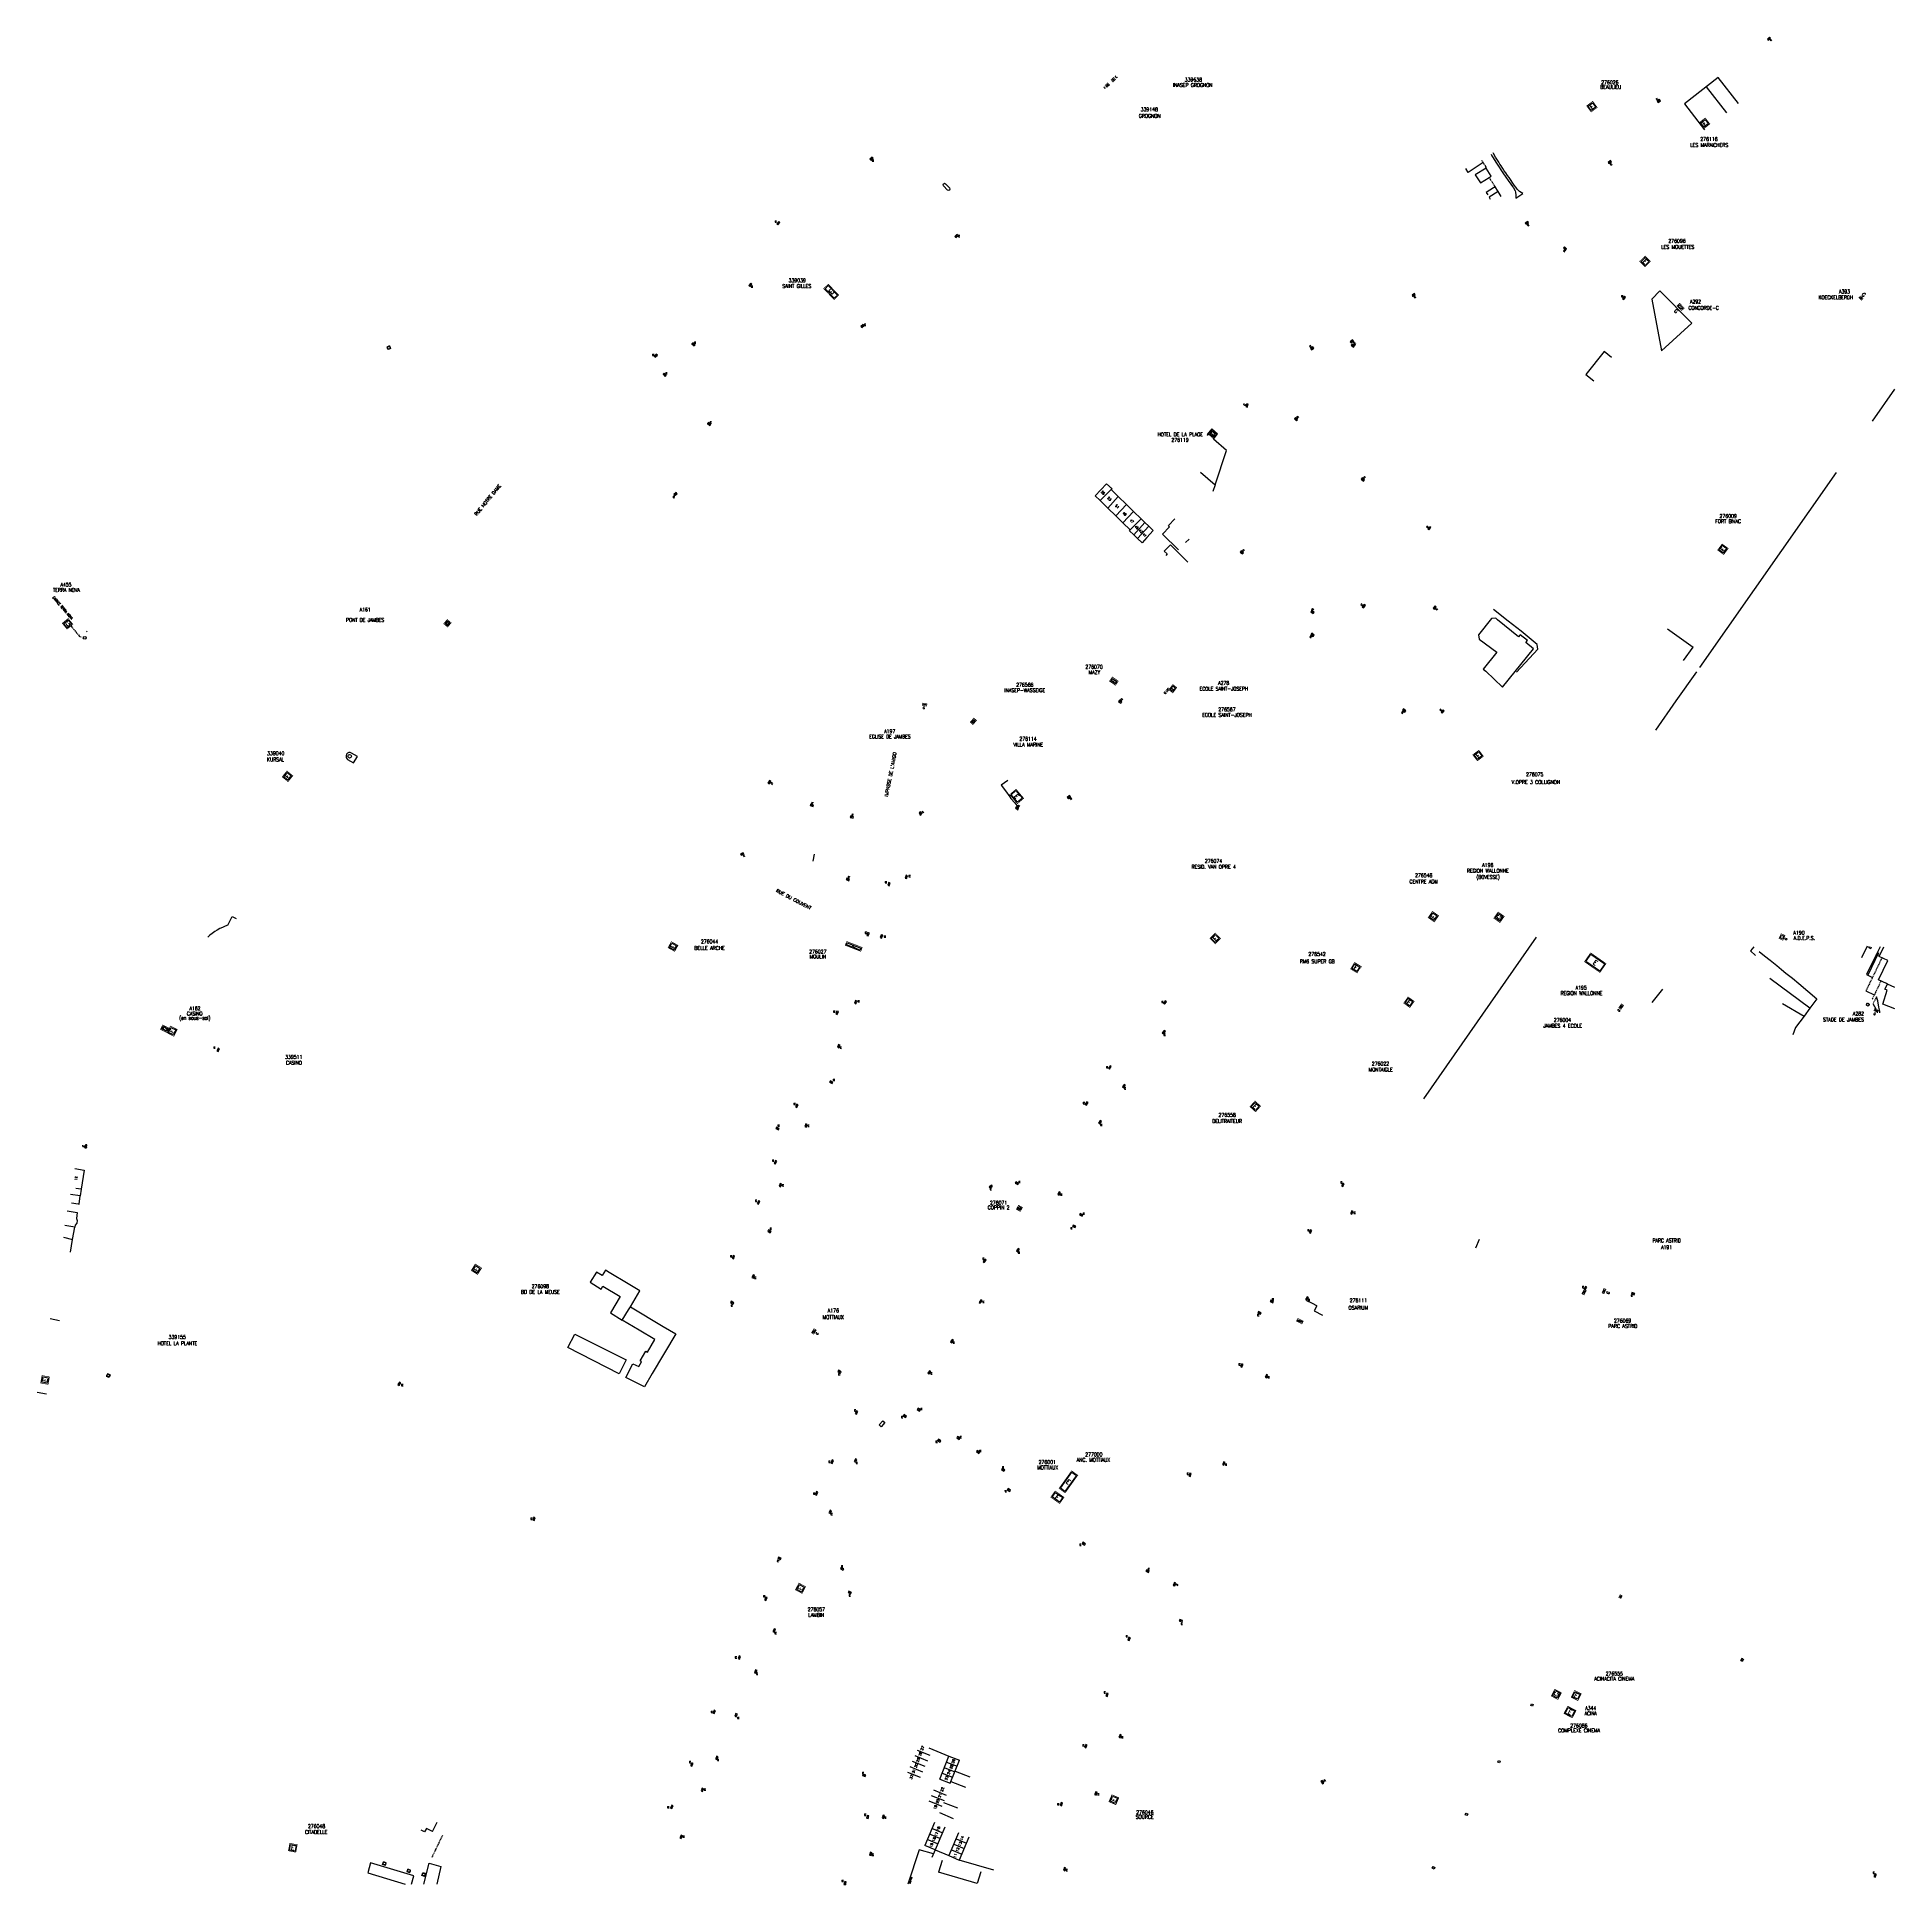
# Model space of a CAD drawing. Header units: millimetres. Extents: x 185009 to 186000, y 127000 to 127985.
import ezdxf
from ezdxf.enums import TextEntityAlignment as Align

# ---------------------------------------------------------------- set-up
doc = ezdxf.new("R2010")
doc.units = ezdxf.units.MM
doc.linetypes.add('DASHED', pattern=[0.75, 0.5, -0.25])
doc.layers.get('0').update_dxf_attribs({"linetype": 'CONTINUOUS'})
for name, color, linetype in [('G_210', 7, 'CONTINUOUS'), ('M_200', 7, 'CONTINUOUS'), ('O_200', 7, 'CONTINUOUS'), ('W0008', 7, 'CONTINUOUS'), ('W0014', 7, 'CONTINUOUS'), ('W0017', 7, 'CONTINUOUS'), ('W0071', 7, 'CONTINUOUS'), ('W0100', 7, 'CONTINUOUS'), ('W0103', 7, 'CONTINUOUS'), ('W0104', 1, 'CONTINUOUS'), ('W0112', 1, 'DASHED'), ('W0210', 7, 'CONTINUOUS'), ('W0212', 7, 'CONTINUOUS'), ('W0300', 7, 'CONTINUOUS'), ('W0310', 7, 'CONTINUOUS'), ('W0322', 7, 'CONTINUOUS'), ('W0323', 7, 'CONTINUOUS'), ('W0334', 7, 'CONTINUOUS'), ('W0336', 7, 'CONTINUOUS'), ('W0420', 7, 'CONTINUOUS'), ('W0430', 7, 'CONTINUOUS'), ('W0473', 7, 'CONTINUOUS'), ('W0989', 7, 'CONTINUOUS'), ('W0991', 7, 'CONTINUOUS'), ('W1102', 7, 'CONTINUOUS')]:
    doc.layers.add(name, color=color, linetype=linetype)
doc.styles.add('M_ROMANS', font='ROMANS.shx', dxfattribs={"width": 0.75})
doc.styles.add('ROMANS', font='ROMANS.SHX')
doc.styles.get("Standard").update_dxf_attribs({"font": 'romans.shx', "width": 0.85})

# ---------------------------------------------------------------- blocks, each defined once
blk = doc.blocks.new('BR0601')
at = {"color": 0, "linetype": 'Continuous'}
blk.add_circle((0, 0), 0.75, dxfattribs=at)
blk = doc.blocks.new('*U2')
at = {"layer": 'M_200', "color": 0, "linetype": 'Continuous', "const_width": 0.35, "flags": 128}
blk.add_lwpolyline([(-3.08, 8.13), (2.46, 2.35), (0, 0), (-5.53, 5.78)], close=True, dxfattribs=at)
at = {"layer": 'M_200', "color": 0, "linetype": 'Continuous'}
blk.add_lwpolyline([(-4.83, 5.76), (-3.09, 7.42), (1.75, 2.37), (0.02, 0.71)], close=True, dxfattribs=at)
at = {"layer": 'M_200', "insert": (-1.54, 4.06), "char_height": 2.5, "width": 3.4, "attachment_point": 5, "rotation": 43.7637}
blk.add_mtext('E', dxfattribs=at)
at = {"layer": 'M_200', "color": 0, "linetype": 'Continuous', "width": 0.85}
for tag, p in [('NUM', (2, 17.06)), ('NOM', (2, 10.65))]:
    blk.add_attdef(tag, text='', height=4, dxfattribs=at).set_placement(p, align=Align.MIDDLE)
at = {"layer": 'M_200', "color": 0, "linetype": 'Continuous', "style": 'M_ROMANS', "width": 0.75, "flags": 3}
for tag, p in [('DEF_COUP', (1.87, -5.49)), ('DEF_TYPE', (1.87, -7.99)), ('DEF_LEG', (1.87, -2.99))]:
    blk.add_attdef(tag, text='', height=1.2, dxfattribs=at).set_placement(p, align=Align.MIDDLE)
blk = doc.blocks.new('*U4')
at = {"layer": 'G_210', "color": 0, "linetype": 'Continuous', "const_width": 0.35, "flags": 128}
blk.add_lwpolyline([(0.61, 5.62), (3.12, 2.51), (0, 0), (-2.51, 3.12)], close=True, dxfattribs=at)
at = {"layer": 'G_210', "color": 0, "linetype": 'Continuous'}
blk.add_lwpolyline([(-1.8, 3.04), (0.54, 4.92), (2.41, 2.58), (0.08, 0.7)], close=True, dxfattribs=at)
at = {"layer": 'G_210', "insert": (0.31, 2.81), "char_height": 2.5, "width": 4, "attachment_point": 5, "rotation": 38.78759}
blk.add_mtext('G', dxfattribs=at)
at = {"layer": 'G_210', "color": 0, "linetype": 'Continuous', "width": 0.75}
for tag, height, p in [('NUM', 4, (2, 16)), ('NOM', 4, (2, 11)), ('BCL', 3, (2, 7))]:
    blk.add_attdef(tag, text='', height=height, dxfattribs=at).set_placement(p, align=Align.MIDDLE)
at = {"layer": 'G_210', "color": 0, "linetype": 'Continuous', "width": 0.75, "flags": 3}
for tag, p in [('DEF_COUP', (2.14, -5.61)), ('DEF_TYPE', (2.14, -8.11)), ('DEF_LEG', (2.14, -3.11))]:
    blk.add_attdef(tag, text='', height=1.2, dxfattribs=at).set_placement(p, align=Align.MIDDLE)
blk = doc.blocks.new('*U5')
at = {"layer": 'M_200', "color": 0, "linetype": 'Continuous', "const_width": 0.35, "flags": 128}
blk.add_lwpolyline([(-0.57, 5.63), (2.53, 3.1), (0, 0), (-3.1, 2.53)], close=True, dxfattribs=at)
at = {"layer": 'M_200', "color": 0, "linetype": 'Continuous'}
blk.add_lwpolyline([(-2.4, 2.6), (-0.5, 4.92), (1.82, 3.03), (-0.07, 0.7)], close=True, dxfattribs=at)
at = {"layer": 'M_200', "insert": (-0.29, 2.81), "char_height": 2.5, "width": 4, "attachment_point": 5, "rotation": 50.79352}
blk.add_mtext('E', dxfattribs=at)
at = {"layer": 'M_200', "color": 0, "linetype": 'Continuous', "width": 0.85}
for tag, p in [('NUM', (2, 17.06)), ('NOM', (2, 10.65))]:
    blk.add_attdef(tag, text='', height=4, dxfattribs=at).set_placement(p, align=Align.MIDDLE)
at = {"layer": 'M_200', "color": 0, "linetype": 'Continuous', "style": 'M_ROMANS', "width": 0.75, "flags": 3}
for tag, p in [('DEF_COUP', (1.87, -5.49)), ('DEF_TYPE', (1.87, -7.99)), ('DEF_LEG', (1.87, -2.99))]:
    blk.add_attdef(tag, text='', height=1.2, dxfattribs=at).set_placement(p, align=Align.MIDDLE)
blk = doc.blocks.new('*U109')
at = {"layer": 'G_210', "color": 0, "linetype": 'Continuous', "const_width": 0.35, "flags": 128}
blk.add_lwpolyline([(-2.36, 4.15), (1.2, 2.31), (0, 0), (-3.55, 1.84)], close=True, dxfattribs=at)
at = {"layer": 'G_210', "color": 0, "linetype": 'Continuous'}
blk.add_lwpolyline([(-2.88, 2.05), (-2.14, 3.48), (0.52, 2.1), (-0.21, 0.67)], close=True, dxfattribs=at)
at = {"layer": 'G_210', "insert": (-1.17, 2.1), "char_height": 1.93, "width": 2.0095, "attachment_point": 5, "rotation": 62.67083}
blk.add_mtext('G', dxfattribs=at)
at = {"layer": 'G_210', "color": 0, "linetype": 'Continuous', "width": 0.75}
for tag, height, p in [('NUM', 4, (2, 16)), ('NOM', 4, (2, 11)), ('BCL', 3, (2, 7))]:
    blk.add_attdef(tag, text='', height=height, dxfattribs=at).set_placement(p, align=Align.MIDDLE)
at = {"layer": 'G_210', "color": 0, "linetype": 'Continuous', "width": 0.75, "flags": 3}
for tag, p in [('DEF_COUP', (2.14, -5.61)), ('DEF_TYPE', (2.14, -8.11)), ('DEF_LEG', (2.14, -3.11))]:
    blk.add_attdef(tag, text='', height=1.2, dxfattribs=at).set_placement(p, align=Align.MIDDLE)
blk = doc.blocks.new('*U7')
at = {"layer": 'M_200', "color": 0, "linetype": 'Continuous', "const_width": 0.35, "flags": 128}
blk.add_lwpolyline([(-1.81, 5.07), (1.71, 3.17), (0, 0), (-3.52, 1.9)], close=True, dxfattribs=at)
at = {"layer": 'M_200', "color": 0, "linetype": 'Continuous'}
blk.add_lwpolyline([(-2.84, 2.1), (-1.6, 4.39), (1.04, 2.96), (-0.2, 0.68)], close=True, dxfattribs=at)
at = {"layer": 'M_200', "insert": (-0.9, 2.53), "char_height": 2.5, "width": 3.6, "attachment_point": 5, "rotation": 61.59206}
blk.add_mtext('E', dxfattribs=at)
at = {"layer": 'M_200', "color": 0, "linetype": 'Continuous', "width": 0.85}
for tag, p in [('NUM', (2, 17.06)), ('NOM', (2, 10.65))]:
    blk.add_attdef(tag, text='', height=4, dxfattribs=at).set_placement(p, align=Align.MIDDLE)
at = {"layer": 'M_200', "color": 0, "linetype": 'Continuous', "style": 'M_ROMANS', "width": 0.75, "flags": 3}
for tag, p in [('DEF_COUP', (1.87, -5.49)), ('DEF_TYPE', (1.87, -7.99)), ('DEF_LEG', (1.87, -2.99))]:
    blk.add_attdef(tag, text='', height=1.2, dxfattribs=at).set_placement(p, align=Align.MIDDLE)
blk = doc.blocks.new('*U8')
at = {"layer": 'M_200', "color": 0, "linetype": 'Continuous', "const_width": 0.35, "flags": 128}
blk.add_lwpolyline([(-7.47, 5.2), (0.78, 2), (0, 0), (-8.24, 3.2)], close=True, dxfattribs=at)
at = {"layer": 'M_200', "color": 0, "linetype": 'Continuous'}
blk.add_lwpolyline([(-7.6, 3.49), (-7.18, 4.55), (0.13, 1.71), (-0.28, 0.65)], close=True, dxfattribs=at)
at = {"layer": 'M_200', "insert": (-3.74, 2.61), "char_height": 1.4, "width": 1.2011, "attachment_point": 5, "rotation": 68.76662}
blk.add_mtext('E', dxfattribs=at)
at = {"layer": 'M_200', "color": 0, "linetype": 'Continuous', "width": 0.85}
for tag, p in [('NUM', (2, 17.06)), ('NOM', (2, 10.65))]:
    blk.add_attdef(tag, text='', height=4, dxfattribs=at).set_placement(p, align=Align.MIDDLE)
at = {"layer": 'M_200', "color": 0, "linetype": 'Continuous', "style": 'M_ROMANS', "width": 0.75, "flags": 3}
for tag, p in [('DEF_COUP', (1.87, -5.49)), ('DEF_TYPE', (1.87, -7.99)), ('DEF_LEG', (1.87, -2.99))]:
    blk.add_attdef(tag, text='', height=1.2, dxfattribs=at).set_placement(p, align=Align.MIDDLE)
blk = doc.blocks.new('*U9')
at = {"layer": 'M_200', "color": 0, "linetype": 'Continuous', "const_width": 0.35, "flags": 128}
blk.add_lwpolyline([(3.34, 0.93), (1.43, -1.25), (0, 0), (1.91, 2.18)], close=True, dxfattribs=at)
at = {"layer": 'M_200', "color": 0, "linetype": 'Continuous'}
blk.add_lwpolyline([(1.96, 1.47), (2.64, 0.88), (1.38, -0.55), (0.71, 0.05)], close=True, dxfattribs=at)
at = {"layer": 'M_200', "insert": (1.68, 0.49), "char_height": 1.17, "width": 0.8897, "attachment_point": 5, "rotation": 318.74774}
blk.add_mtext('E', dxfattribs=at)
at = {"layer": 'M_200', "color": 0, "linetype": 'Continuous', "width": 0.85}
for tag, p in [('NUM', (2, 17.06)), ('NOM', (2, 10.65))]:
    blk.add_attdef(tag, text='', height=4, dxfattribs=at).set_placement(p, align=Align.MIDDLE)
at = {"layer": 'M_200', "color": 0, "linetype": 'Continuous', "style": 'M_ROMANS', "width": 0.75, "flags": 3}
for tag, p in [('DEF_COUP', (1.87, -5.49)), ('DEF_TYPE', (1.87, -7.99)), ('DEF_LEG', (1.87, -2.99))]:
    blk.add_attdef(tag, text='', height=1.2, dxfattribs=at).set_placement(p, align=Align.MIDDLE)
blk = doc.blocks.new('*U10')
at = {"layer": 'M_200', "color": 0, "linetype": 'Continuous', "const_width": 0.35, "flags": 128}
blk.add_lwpolyline([(0.06, 5.66), (2.86, 2.8), (0, 0), (-2.8, 2.86)], close=True, dxfattribs=at)
at = {"layer": 'M_200', "color": 0, "linetype": 'Continuous'}
blk.add_lwpolyline([(-2.09, 2.85), (0.05, 4.95), (2.15, 2.81), (0.01, 0.71)], close=True, dxfattribs=at)
at = {"layer": 'M_200', "insert": (0.03, 2.83), "char_height": 2.5, "width": 4, "attachment_point": 5, "rotation": 44.42344}
blk.add_mtext('E', dxfattribs=at)
at = {"layer": 'M_200', "color": 0, "linetype": 'Continuous', "width": 0.85}
for tag, p in [('NUM', (2, 17.06)), ('NOM', (2, 10.65))]:
    blk.add_attdef(tag, text='', height=4, dxfattribs=at).set_placement(p, align=Align.MIDDLE)
at = {"layer": 'M_200', "color": 0, "linetype": 'Continuous', "style": 'M_ROMANS', "width": 0.75, "flags": 3}
for tag, p in [('DEF_COUP', (1.87, -5.49)), ('DEF_TYPE', (1.87, -7.99)), ('DEF_LEG', (1.87, -2.99))]:
    blk.add_attdef(tag, text='', height=1.2, dxfattribs=at).set_placement(p, align=Align.MIDDLE)
blk = doc.blocks.new('*U11')
at = {"layer": 'M_200', "color": 0, "linetype": 'Continuous', "const_width": 0.35, "flags": 128}
blk.add_lwpolyline([(5.49, 1.36), (3.43, -2.06), (0, 0), (2.06, 3.43)], close=True, dxfattribs=at)
at = {"layer": 'M_200', "color": 0, "linetype": 'Continuous'}
blk.add_lwpolyline([(2.23, 2.74), (4.8, 1.19), (3.26, -1.38), (0.69, 0.17)], close=True, dxfattribs=at)
at = {"layer": 'M_200', "insert": (2.75, 0.68), "char_height": 2.5, "width": 4, "attachment_point": 5, "rotation": 328.93985}
blk.add_mtext('E', dxfattribs=at)
at = {"layer": 'M_200', "color": 0, "linetype": 'Continuous', "width": 0.85}
for tag, p in [('NUM', (2, 17.06)), ('NOM', (2, 10.65))]:
    blk.add_attdef(tag, text='', height=4, dxfattribs=at).set_placement(p, align=Align.MIDDLE)
at = {"layer": 'M_200', "color": 0, "linetype": 'Continuous', "style": 'M_ROMANS', "width": 0.75, "flags": 3}
for tag, p in [('DEF_COUP', (1.87, -5.49)), ('DEF_TYPE', (1.87, -7.99)), ('DEF_LEG', (1.87, -2.99))]:
    blk.add_attdef(tag, text='', height=1.2, dxfattribs=at).set_placement(p, align=Align.MIDDLE)
blk = doc.blocks.new('*U12')
at = {"layer": 'M_200', "color": 0, "linetype": 'Continuous', "const_width": 0.35, "flags": 128}
blk.add_lwpolyline([(5.58, 0.95), (3.26, -2.31), (0, 0), (2.31, 3.26)], close=True, dxfattribs=at)
at = {"layer": 'M_200', "color": 0, "linetype": 'Continuous'}
blk.add_lwpolyline([(2.43, 2.57), (4.88, 0.83), (3.15, -1.61), (0.7, 0.12)], close=True, dxfattribs=at)
at = {"layer": 'M_200', "insert": (2.79, 0.48), "char_height": 2.5, "width": 4, "attachment_point": 5, "rotation": 324.69486}
blk.add_mtext('E', dxfattribs=at)
at = {"layer": 'M_200', "color": 0, "linetype": 'Continuous', "width": 0.85}
for tag, p in [('NUM', (2, 17.06)), ('NOM', (2, 10.65))]:
    blk.add_attdef(tag, text='', height=4, dxfattribs=at).set_placement(p, align=Align.MIDDLE)
at = {"layer": 'M_200', "color": 0, "linetype": 'Continuous', "style": 'M_ROMANS', "width": 0.75, "flags": 3}
for tag, p in [('DEF_COUP', (1.87, -5.49)), ('DEF_TYPE', (1.87, -7.99)), ('DEF_LEG', (1.87, -2.99))]:
    blk.add_attdef(tag, text='', height=1.2, dxfattribs=at).set_placement(p, align=Align.MIDDLE)
blk = doc.blocks.new('*U13')
at = {"layer": 'M_200', "color": 0, "linetype": 'Continuous', "const_width": 0.35, "flags": 128}
blk.add_lwpolyline([(5.65, 0.3), (2.98, -2.67), (0, 0), (2.67, 2.98)], close=True, dxfattribs=at)
at = {"layer": 'M_200', "color": 0, "linetype": 'Continuous'}
blk.add_lwpolyline([(2.71, 2.27), (4.94, 0.27), (2.94, -1.97), (0.71, 0.04)], close=True, dxfattribs=at)
at = {"layer": 'M_200', "insert": (2.82, 0.15), "char_height": 2.5, "width": 4, "attachment_point": 5, "rotation": 318.08743}
blk.add_mtext('E', dxfattribs=at)
at = {"layer": 'M_200', "color": 0, "linetype": 'Continuous', "width": 0.85}
for tag, p in [('NUM', (2, 17.06)), ('NOM', (2, 10.65))]:
    blk.add_attdef(tag, text='', height=4, dxfattribs=at).set_placement(p, align=Align.MIDDLE)
at = {"layer": 'M_200', "color": 0, "linetype": 'Continuous', "style": 'M_ROMANS', "width": 0.75, "flags": 3}
for tag, p in [('DEF_COUP', (1.87, -5.49)), ('DEF_TYPE', (1.87, -7.99)), ('DEF_LEG', (1.87, -2.99))]:
    blk.add_attdef(tag, text='', height=1.2, dxfattribs=at).set_placement(p, align=Align.MIDDLE)
blk = doc.blocks.new('*U14')
at = {"layer": 'M_200', "color": 0, "linetype": 'Continuous', "const_width": 0.35, "flags": 128}
blk.add_lwpolyline([(-0.99, 5.57), (2.29, 3.28), (0, 0), (-3.28, 2.29)], close=True, dxfattribs=at)
at = {"layer": 'M_200', "color": 0, "linetype": 'Continuous'}
blk.add_lwpolyline([(-2.58, 2.41), (-0.86, 4.87), (1.6, 3.16), (-0.12, 0.7)], close=True, dxfattribs=at)
at = {"layer": 'M_200', "insert": (-0.49, 2.79), "char_height": 2.5, "width": 4, "attachment_point": 5, "rotation": 55.04915}
blk.add_mtext('E', dxfattribs=at)
at = {"layer": 'M_200', "color": 0, "linetype": 'Continuous', "width": 0.85}
for tag, p in [('NUM', (2, 17.06)), ('NOM', (2, 10.65))]:
    blk.add_attdef(tag, text='', height=4, dxfattribs=at).set_placement(p, align=Align.MIDDLE)
at = {"layer": 'M_200', "color": 0, "linetype": 'Continuous', "style": 'M_ROMANS', "width": 0.75, "flags": 3}
for tag, p in [('DEF_COUP', (1.87, -5.49)), ('DEF_TYPE', (1.87, -7.99)), ('DEF_LEG', (1.87, -2.99))]:
    blk.add_attdef(tag, text='', height=1.2, dxfattribs=at).set_placement(p, align=Align.MIDDLE)
blk = doc.blocks.new('*U15')
at = {"layer": 'M_200', "color": 0, "linetype": 'Continuous', "const_width": 0.35, "flags": 128}
blk.add_lwpolyline([(0.77, 5.6), (3.19, 2.42), (0, 0), (-2.42, 3.19)], close=True, dxfattribs=at)
at = {"layer": 'M_200', "color": 0, "linetype": 'Continuous'}
blk.add_lwpolyline([(-1.72, 3.09), (0.67, 4.9), (2.49, 2.51), (0.1, 0.7)], close=True, dxfattribs=at)
at = {"layer": 'M_200', "insert": (0.38, 2.8), "char_height": 2.5, "width": 4, "attachment_point": 5, "rotation": 37.1924}
blk.add_mtext('E', dxfattribs=at)
at = {"layer": 'M_200', "color": 0, "linetype": 'Continuous', "width": 0.85}
for tag, p in [('NUM', (2, 17.06)), ('NOM', (2, 10.65))]:
    blk.add_attdef(tag, text='', height=4, dxfattribs=at).set_placement(p, align=Align.MIDDLE)
at = {"layer": 'M_200', "color": 0, "linetype": 'Continuous', "style": 'M_ROMANS', "width": 0.75, "flags": 3}
for tag, p in [('DEF_COUP', (1.87, -5.49)), ('DEF_TYPE', (1.87, -7.99)), ('DEF_LEG', (1.87, -2.99))]:
    blk.add_attdef(tag, text='', height=1.2, dxfattribs=at).set_placement(p, align=Align.MIDDLE)
blk = doc.blocks.new('*U16')
at = {"layer": 'M_200', "color": 0, "linetype": 'Continuous', "const_width": 0.35, "flags": 128}
blk.add_lwpolyline([(-0.85, 5.59), (2.37, 3.22), (0, 0), (-3.22, 2.37)], close=True, dxfattribs=at)
at = {"layer": 'M_200', "color": 0, "linetype": 'Continuous'}
blk.add_lwpolyline([(-2.52, 2.48), (-0.75, 4.89), (1.67, 3.12), (-0.11, 0.7)], close=True, dxfattribs=at)
at = {"layer": 'M_200', "insert": (-0.43, 2.8), "char_height": 2.5, "width": 4, "attachment_point": 5, "rotation": 53.66527}
blk.add_mtext('E', dxfattribs=at)
at = {"layer": 'M_200', "color": 0, "linetype": 'Continuous', "width": 0.85}
for tag, p in [('NUM', (2, 17.06)), ('NOM', (2, 10.65))]:
    blk.add_attdef(tag, text='', height=4, dxfattribs=at).set_placement(p, align=Align.MIDDLE)
at = {"layer": 'M_200', "color": 0, "linetype": 'Continuous', "style": 'M_ROMANS', "width": 0.75, "flags": 3}
for tag, p in [('DEF_COUP', (1.87, -5.49)), ('DEF_TYPE', (1.87, -7.99)), ('DEF_LEG', (1.87, -2.99))]:
    blk.add_attdef(tag, text='', height=1.2, dxfattribs=at).set_placement(p, align=Align.MIDDLE)
blk = doc.blocks.new('*U17')
at = {"layer": 'M_200', "color": 0, "linetype": 'Continuous', "const_width": 0.35, "flags": 128}
blk.add_lwpolyline([(5.66, -0.06), (2.8, -2.86), (0, 0), (2.86, 2.8)], close=True, dxfattribs=at)
at = {"layer": 'M_200', "color": 0, "linetype": 'Continuous'}
blk.add_lwpolyline([(2.85, 2.09), (4.95, -0.05), (2.81, -2.15), (0.71, -0.01)], close=True, dxfattribs=at)
at = {"layer": 'M_200', "insert": (2.83, -0.03), "char_height": 2.5, "width": 4, "attachment_point": 5, "rotation": 314.41652}
blk.add_mtext('E', dxfattribs=at)
at = {"layer": 'M_200', "color": 0, "linetype": 'Continuous', "width": 0.85}
for tag, p in [('NUM', (2, 17.06)), ('NOM', (2, 10.65))]:
    blk.add_attdef(tag, text='', height=4, dxfattribs=at).set_placement(p, align=Align.MIDDLE)
at = {"layer": 'M_200', "color": 0, "linetype": 'Continuous', "style": 'M_ROMANS', "width": 0.75, "flags": 3}
for tag, p in [('DEF_COUP', (1.87, -5.49)), ('DEF_TYPE', (1.87, -7.99)), ('DEF_LEG', (1.87, -2.99))]:
    blk.add_attdef(tag, text='', height=1.2, dxfattribs=at).set_placement(p, align=Align.MIDDLE)
blk = doc.blocks.new('*U18')
at = {"layer": 'M_200', "color": 0, "linetype": 'Continuous', "const_width": 0.35, "flags": 128}
blk.add_lwpolyline([(-1.25, 5.52), (2.13, 3.38), (0, 0), (-3.38, 2.13)], close=True, dxfattribs=at)
at = {"layer": 'M_200', "color": 0, "linetype": 'Continuous'}
blk.add_lwpolyline([(-2.69, 2.29), (-1.09, 4.83), (1.44, 3.23), (-0.16, 0.69)], close=True, dxfattribs=at)
at = {"layer": 'M_200', "insert": (-0.63, 2.76), "char_height": 2.5, "width": 4, "attachment_point": 5, "rotation": 57.77922}
blk.add_mtext('E', dxfattribs=at)
at = {"layer": 'M_200', "color": 0, "linetype": 'Continuous', "width": 0.85}
for tag, p in [('NUM', (2, 17.06)), ('NOM', (2, 10.65))]:
    blk.add_attdef(tag, text='', height=4, dxfattribs=at).set_placement(p, align=Align.MIDDLE)
at = {"layer": 'M_200', "color": 0, "linetype": 'Continuous', "style": 'M_ROMANS', "width": 0.75, "flags": 3}
for tag, p in [('DEF_COUP', (1.87, -5.49)), ('DEF_TYPE', (1.87, -7.99)), ('DEF_LEG', (1.87, -2.99))]:
    blk.add_attdef(tag, text='', height=1.2, dxfattribs=at).set_placement(p, align=Align.MIDDLE)
blk = doc.blocks.new('*U19')
at = {"layer": 'M_200', "color": 0, "linetype": 'Continuous', "const_width": 0.35, "flags": 128}
blk.add_lwpolyline([(-1.73, 5.39), (1.83, 3.56), (0, 0), (-3.56, 1.83)], close=True, dxfattribs=at)
at = {"layer": 'M_200', "color": 0, "linetype": 'Continuous'}
blk.add_lwpolyline([(-2.89, 2.04), (-1.51, 4.71), (1.15, 3.34), (-0.22, 0.67)], close=True, dxfattribs=at)
at = {"layer": 'M_200', "insert": (-0.87, 2.69), "char_height": 2.5, "width": 4, "attachment_point": 5, "rotation": 62.81754}
blk.add_mtext('E', dxfattribs=at)
at = {"layer": 'M_200', "color": 0, "linetype": 'Continuous', "width": 0.85}
for tag, p in [('NUM', (2, 17.06)), ('NOM', (2, 10.65))]:
    blk.add_attdef(tag, text='', height=4, dxfattribs=at).set_placement(p, align=Align.MIDDLE)
at = {"layer": 'M_200', "color": 0, "linetype": 'Continuous', "style": 'M_ROMANS', "width": 0.75, "flags": 3}
for tag, p in [('DEF_COUP', (1.87, -5.49)), ('DEF_TYPE', (1.87, -7.99)), ('DEF_LEG', (1.87, -2.99))]:
    blk.add_attdef(tag, text='', height=1.2, dxfattribs=at).set_placement(p, align=Align.MIDDLE)
blk = doc.blocks.new('*U20')
at = {"layer": 'M_200', "color": 0, "linetype": 'Continuous', "const_width": 0.35, "flags": 128}
blk.add_lwpolyline([(4.67, 3.19), (3.93, -0.74), (0, 0), (0.74, 3.93)], close=True, dxfattribs=at)
at = {"layer": 'M_200', "color": 0, "linetype": 'Continuous'}
blk.add_lwpolyline([(1.14, 3.35), (4.08, 2.8), (3.53, -0.15), (0.58, 0.4)], close=True, dxfattribs=at)
at = {"layer": 'M_200', "insert": (2.33, 1.6), "char_height": 2.5, "width": 4, "attachment_point": 5, "rotation": 349.38375}
blk.add_mtext('E', dxfattribs=at)
at = {"layer": 'M_200', "color": 0, "linetype": 'Continuous', "width": 0.85}
for tag, p in [('NUM', (2, 17.06)), ('NOM', (2, 10.65))]:
    blk.add_attdef(tag, text='', height=4, dxfattribs=at).set_placement(p, align=Align.MIDDLE)
at = {"layer": 'M_200', "color": 0, "linetype": 'Continuous', "style": 'M_ROMANS', "width": 0.75, "flags": 3}
for tag, p in [('DEF_COUP', (1.87, -5.49)), ('DEF_TYPE', (1.87, -7.99)), ('DEF_LEG', (1.87, -2.99))]:
    blk.add_attdef(tag, text='', height=1.2, dxfattribs=at).set_placement(p, align=Align.MIDDLE)
blk = doc.blocks.new('*U21')
at = {"layer": 'M_200', "color": 0, "linetype": 'Continuous', "const_width": 0.35, "flags": 128}
blk.add_lwpolyline([(5.37, 1.79), (3.58, -1.79), (0, 0), (1.79, 3.58)], close=True, dxfattribs=at)
at = {"layer": 'M_200', "color": 0, "linetype": 'Continuous'}
blk.add_lwpolyline([(2.01, 2.91), (4.7, 1.57), (3.35, -1.12), (0.67, 0.22)], close=True, dxfattribs=at)
at = {"layer": 'M_200', "insert": (2.68, 0.89), "char_height": 2.5, "width": 4, "attachment_point": 5, "rotation": 333.44601}
blk.add_mtext('E', dxfattribs=at)
at = {"layer": 'M_200', "color": 0, "linetype": 'Continuous', "width": 0.85}
for tag, p in [('NUM', (2, 17.06)), ('NOM', (2, 10.65))]:
    blk.add_attdef(tag, text='', height=4, dxfattribs=at).set_placement(p, align=Align.MIDDLE)
at = {"layer": 'M_200', "color": 0, "linetype": 'Continuous', "style": 'M_ROMANS', "width": 0.75, "flags": 3}
for tag, p in [('DEF_COUP', (1.87, -5.49)), ('DEF_TYPE', (1.87, -7.99)), ('DEF_LEG', (1.87, -2.99))]:
    blk.add_attdef(tag, text='', height=1.2, dxfattribs=at).set_placement(p, align=Align.MIDDLE)
blk = doc.blocks.new('*U22')
at = {"layer": 'G_210', "color": 0, "linetype": 'Continuous', "const_width": 0.35, "flags": 128}
blk.add_lwpolyline([(-1.66, 5.41), (1.87, 3.53), (0, 0), (-3.53, 1.87)], close=True, dxfattribs=at)
at = {"layer": 'G_210', "color": 0, "linetype": 'Continuous'}
blk.add_lwpolyline([(-2.86, 2.08), (-1.46, 4.73), (1.2, 3.33), (-0.21, 0.68)], close=True, dxfattribs=at)
at = {"layer": 'G_210', "insert": (-0.83, 2.7), "char_height": 2.5, "width": 4, "attachment_point": 5, "rotation": 62.09597}
blk.add_mtext('G', dxfattribs=at)
at = {"layer": 'G_210', "color": 0, "linetype": 'Continuous', "width": 0.75}
for tag, height, p in [('NUM', 4, (2, 16)), ('NOM', 4, (2, 11)), ('BCL', 3, (2, 7))]:
    blk.add_attdef(tag, text='', height=height, dxfattribs=at).set_placement(p, align=Align.MIDDLE)
at = {"layer": 'G_210', "color": 0, "linetype": 'Continuous', "width": 0.75, "flags": 3}
for tag, p in [('DEF_COUP', (2.14, -5.61)), ('DEF_TYPE', (2.14, -8.11)), ('DEF_LEG', (2.14, -3.11))]:
    blk.add_attdef(tag, text='', height=1.2, dxfattribs=at).set_placement(p, align=Align.MIDDLE)
blk = doc.blocks.new('*U23')
at = {"layer": 'M_200', "color": 0, "linetype": 'Continuous', "const_width": 0.35, "flags": 128}
blk.add_lwpolyline([(2.65, 3.82), (2.65, 0), (0, 0), (0, 3.82)], close=True, dxfattribs=at)
at = {"layer": 'M_200', "color": 0, "linetype": 'Continuous'}
blk.add_lwpolyline([(0.5, 3.32), (2.15, 3.32), (2.15, 0.5), (0.5, 0.5)], close=True, dxfattribs=at)
at = {"layer": 'M_200', "insert": (1.32, 1.91), "char_height": 2.5, "width": 2.6485, "attachment_point": 5}
blk.add_mtext('E', dxfattribs=at)
at = {"layer": 'M_200', "color": 0, "linetype": 'Continuous', "width": 0.85}
for tag, p in [('NUM', (2, 17.06)), ('NOM', (2, 10.65))]:
    blk.add_attdef(tag, text='', height=4, dxfattribs=at).set_placement(p, align=Align.MIDDLE)
at = {"layer": 'M_200', "color": 0, "linetype": 'Continuous', "style": 'M_ROMANS', "width": 0.75, "flags": 3}
for tag, p in [('DEF_COUP', (1.87, -5.49)), ('DEF_TYPE', (1.87, -7.99)), ('DEF_LEG', (1.87, -2.99))]:
    blk.add_attdef(tag, text='', height=1.2, dxfattribs=at).set_placement(p, align=Align.MIDDLE)
blk = doc.blocks.new('M_200_59')
at = {"layer": 'M_200', "color": 0, "linetype": 'Continuous', "const_width": 0.35, "flags": 128}
blk.add_lwpolyline([(4, 4), (4, 0), (0, 0), (0, 4)], close=True, dxfattribs=at)
at = {"layer": 'M_200', "color": 0, "linetype": 'Continuous'}
blk.add_lwpolyline([(0.5, 3.5), (3.5, 3.5), (3.5, 0.5), (0.5, 0.5)], close=True, dxfattribs=at)
at = {"layer": 'M_200', "insert": (2, 2), "char_height": 2.5, "width": 4, "attachment_point": 5}
blk.add_mtext('E', dxfattribs=at)
at = {"layer": 'M_200', "color": 0, "linetype": 'Continuous', "width": 0.85}
for tag, p in [('NUM', (2, 17.06)), ('NOM', (2, 10.65))]:
    blk.add_attdef(tag, text='', height=4, dxfattribs=at).set_placement(p, align=Align.MIDDLE)
at = {"layer": 'M_200', "color": 0, "linetype": 'Continuous', "style": 'M_ROMANS', "width": 0.75, "flags": 3}
for tag, p in [('DEF_COUP', (1.87, -5.49)), ('DEF_TYPE', (1.87, -7.99)), ('DEF_LEG', (1.87, -2.99))]:
    blk.add_attdef(tag, text='', height=1.2, dxfattribs=at).set_placement(p, align=Align.MIDDLE)
blk = doc.blocks.new('*U25')
at = {"flags": 128}
for points in [[(0.8, 0.8), (-0.8, 0.8)], [(-0.8, 0.8), (-0.8, 0)], [(0.8, 0.8), (-0.8, 0)], [(-0.8, 0), (0.8, 0)], [(0.8, 0), (0.8, 0.8)], [(1.61, 0.6), (0.96, 1.07)], [(2.08, 1.25), (1.43, 1.71)], [(1.84, 0.92), (1.52, 1.16)], [(1.61, 0.6), (2.08, 1.25)]]:
    blk.add_lwpolyline(points, dxfattribs=at)
blk = doc.blocks.new('*U26')
at = {"flags": 128}
for points in [[(-1.48, 0.29), (-2.06, 0.84)], [(-0.93, 0.87), (-1.51, 1.42)], [(-1.2, 0.58), (-1.49, 0.86)], [(-1.48, 0.29), (-0.93, 0.87)], [(0.8, 0.8), (-0.8, 0.8)], [(-0.8, 0.8), (-0.8, 0)], [(0.8, 0.8), (-0.8, 0)], [(-0.8, 0), (0.8, 0)], [(0.8, 0), (0.8, 0.8)]]:
    blk.add_lwpolyline(points, dxfattribs=at)
blk = doc.blocks.new('*U27')
at = {"flags": 128}
for points in [[(-1.06, 0.89), (-1.64, 1.45)], [(-0.51, 1.47), (-1.08, 2.02)], [(-0.78, 1.18), (-1.07, 1.46)], [(-1.06, 0.89), (-0.51, 1.47)], [(0.8, 0.8), (-0.8, 0.8)], [(-0.8, 0.8), (-0.8, 0)], [(0.8, 0.8), (-0.8, 0)], [(-0.8, 0), (0.8, 0)], [(0.8, 0), (0.8, 0.8)]]:
    blk.add_lwpolyline(points, dxfattribs=at)
blk = doc.blocks.new('*U28')
at = {"flags": 128}
for points in [[(0.8, 0.8), (-0.8, 0.8)], [(-0.8, 0.8), (-0.8, 0)], [(0.8, 0.8), (-0.8, 0)], [(-0.8, 0), (0.8, 0)], [(-0.01, 1.13), (-0.57, 1.71)], [(-0.01, 1.13), (0.57, 1.69)], [(0.28, 1.41), (0, 1.7)], [(0.57, 1.69), (0.01, 2.27)], [(0.8, 0), (0.8, 0.8)]]:
    blk.add_lwpolyline(points, dxfattribs=at)
blk = doc.blocks.new('*U35')
at = {"flags": 128}
for points in [[(-0.27, 2.57), (-0.85, 2.02)], [(-0.85, 2.02), (-0.31, 1.44)], [(0.8, 0.8), (-0.8, 0.8)], [(-0.8, 0.8), (-0.8, 0)], [(0.8, 0.8), (-0.8, 0)], [(-0.8, 0), (0.8, 0)], [(-0.56, 2.3), (-0.29, 2.01)], [(-0.27, 2.57), (0.28, 1.99)], [(0.8, 0), (0.8, 0.8)]]:
    blk.add_lwpolyline(points, dxfattribs=at)
blk = doc.blocks.new('*U34')
at = {"flags": 128}
for points in [[(0.8, 0.8), (-0.8, 0.8)], [(-0.8, 0.8), (-0.8, 0)], [(0.8, 0.8), (-0.8, 0)], [(-0.8, 0), (0.8, 0)], [(0.04, 1.14), (-0.56, 1.66)], [(0.56, 1.74), (-0.04, 2.26)], [(0.3, 1.44), (0, 1.7)], [(0.04, 1.14), (0.56, 1.74)], [(0.8, 0), (0.8, 0.8)]]:
    blk.add_lwpolyline(points, dxfattribs=at)
blk = doc.blocks.new('*U39')
at = {"flags": 128}
for points in [[(0.8, 0.8), (-0.8, 0.8)], [(-0.8, 0.8), (-0.8, 0)], [(0.8, 0.8), (-0.8, 0)], [(-0.8, 0), (0.8, 0)], [(-0.57, 1.72), (0.02, 2.27)], [(-0.57, 1.72), (-0.02, 1.13)], [(-0.29, 1.43), (0, 1.7)], [(-0.02, 1.13), (0.57, 1.68)], [(0.8, 0), (0.8, 0.8)]]:
    blk.add_lwpolyline(points, dxfattribs=at)
blk = doc.blocks.new('*U37')
at = {"flags": 128}
for points in [[(0.8, 0.8), (-0.8, 0.8)], [(-0.8, 0.8), (-0.8, 0)], [(0.8, 0.8), (-0.8, 0)], [(-0.8, 0), (0.8, 0)], [(-0.57, 1.67), (-0.03, 2.27)], [(-0.57, 1.67), (0.03, 1.13)], [(-0.27, 1.4), (0, 1.7)], [(0.03, 1.13), (0.57, 1.73)], [(0.8, 0), (0.8, 0.8)]]:
    blk.add_lwpolyline(points, dxfattribs=at)
blk = doc.blocks.new('*U38')
at = {"flags": 128}
for points in [[(-0.6, 2.17), (-1.16, 1.6)], [(-1.16, 1.6), (-0.59, 1.04)], [(-0.88, 1.88), (-0.59, 1.6)], [(0.8, 0.8), (-0.8, 0.8)], [(-0.8, 0.8), (-0.8, 0)], [(0.8, 0.8), (-0.8, 0)], [(-0.8, 0), (0.8, 0)], [(-0.6, 2.17), (-0.03, 1.61)], [(0.8, 0), (0.8, 0.8)]]:
    blk.add_lwpolyline(points, dxfattribs=at)
blk = doc.blocks.new('*U32')
at = {"flags": 128}
for points in [[(-0.42, 1.63), (-0.84, 2.31)], [(0.8, 0.8), (-0.8, 0.8)], [(-0.8, 0.8), (-0.8, 0)], [(0.8, 0.8), (-0.8, 0)], [(-0.8, 0), (0.8, 0)], [(-0.42, 1.63), (0.26, 2.04)], [(-0.08, 1.83), (-0.29, 2.18)], [(0.26, 2.04), (-0.16, 2.73)], [(0.8, 0), (0.8, 0.8)]]:
    blk.add_lwpolyline(points, dxfattribs=at)
blk = doc.blocks.new('*U33')
at = {"flags": 128}
for points in [[(0.8, 0.8), (-0.8, 0.8)], [(-0.8, 0.8), (-0.8, 0)], [(0.8, 0.8), (-0.8, 0)], [(-0.8, 0), (0.8, 0)], [(0.37, 3.18), (-0.34, 2.8)], [(-0.34, 2.8), (0.04, 2.1)], [(0.01, 2.99), (0.2, 2.64)], [(0.37, 3.18), (0.75, 2.48)], [(0.8, 0), (0.8, 0.8)]]:
    blk.add_lwpolyline(points, dxfattribs=at)
blk = doc.blocks.new('*U40')
at = {"flags": 128}
for points in [[(0.8, 0.8), (-0.8, 0.8)], [(-0.8, 0.8), (-0.8, 0)], [(0.8, 0.8), (-0.8, 0)], [(-0.8, 0), (0.8, 0)], [(0.05, 2.26), (-0.56, 1.75)], [(-0.56, 1.75), (-0.05, 1.14)], [(-0.26, 2.01), (0, 1.7)], [(0.05, 2.26), (0.56, 1.65)], [(0.8, 0), (0.8, 0.8)]]:
    blk.add_lwpolyline(points, dxfattribs=at)
blk = doc.blocks.new('*U36')
at = {"flags": 128}
for points in [[(0.8, 0.8), (-0.8, 0.8)], [(-0.8, 0.8), (-0.8, 0)], [(0.8, 0.8), (-0.8, 0)], [(-0.8, 0), (0.8, 0)], [(-0.56, 1.73), (0.03, 2.26)], [(-0.56, 1.73), (-0.03, 1.14)], [(-0.3, 1.43), (0, 1.7)], [(-0.03, 1.14), (0.56, 1.67)], [(0.8, 0), (0.8, 0.8)]]:
    blk.add_lwpolyline(points, dxfattribs=at)
blk = doc.blocks.new('*U29')
at = {"layer": 'M_200', "color": 0, "linetype": 'Continuous', "const_width": 0.35, "flags": 128}
blk.add_lwpolyline([(1.9, 1.5), (1.9, 0), (0, 0), (0, 1.5)], close=True, dxfattribs=at)
at = {"layer": 'M_200', "color": 0, "linetype": 'Continuous'}
blk.add_lwpolyline([(0.5, 1), (1.4, 1), (1.4, 0.5), (0.5, 0.5)], close=True, dxfattribs=at)
at = {"layer": 'M_200', "insert": (-1, 0.73), "char_height": 0.83, "width": 0.631, "attachment_point": 5}
blk.add_mtext('E', dxfattribs=at)
at = {"layer": 'M_200', "color": 0, "linetype": 'Continuous', "width": 0.85}
for tag, p in [('NUM', (2, 17.06)), ('NOM', (2, 10.65))]:
    blk.add_attdef(tag, text='', height=4, dxfattribs=at).set_placement(p, align=Align.MIDDLE)
at = {"layer": 'M_200', "color": 0, "linetype": 'Continuous', "style": 'M_ROMANS', "width": 0.75, "flags": 3}
for tag, p in [('DEF_COUP', (1.87, -5.49)), ('DEF_TYPE', (1.87, -7.99)), ('DEF_LEG', (1.87, -2.99))]:
    blk.add_attdef(tag, text='', height=1.2, dxfattribs=at).set_placement(p, align=Align.MIDDLE)
blk = doc.blocks.new('*U30')
at = {"layer": 'M_200', "color": 0, "linetype": 'Continuous', "const_width": 0.35, "flags": 128}
blk.add_lwpolyline([(1.9, 1.5), (1.9, 0), (0, 0), (0, 1.5)], close=True, dxfattribs=at)
at = {"layer": 'M_200', "color": 0, "linetype": 'Continuous'}
blk.add_lwpolyline([(0.5, 1), (1.4, 1), (1.4, 0.5), (0.5, 0.5)], close=True, dxfattribs=at)
at = {"layer": 'M_200', "insert": (3.09, 0.81), "char_height": 1.09, "width": 0.8283, "attachment_point": 5}
blk.add_mtext('E', dxfattribs=at)
at = {"layer": 'M_200', "color": 0, "linetype": 'Continuous', "width": 0.85}
for tag, p in [('NUM', (2, 17.06)), ('NOM', (2, 10.65))]:
    blk.add_attdef(tag, text='', height=4, dxfattribs=at).set_placement(p, align=Align.MIDDLE)
at = {"layer": 'M_200', "color": 0, "linetype": 'Continuous', "style": 'M_ROMANS', "width": 0.75, "flags": 3}
for tag, p in [('DEF_COUP', (1.87, -5.49)), ('DEF_TYPE', (1.87, -7.99)), ('DEF_LEG', (1.87, -2.99))]:
    blk.add_attdef(tag, text='', height=1.2, dxfattribs=at).set_placement(p, align=Align.MIDDLE)
blk = doc.blocks.new('*U31')
at = {"layer": 'M_200', "color": 0, "linetype": 'Continuous', "const_width": 0.35, "flags": 128}
blk.add_lwpolyline([(3.5, 2.63), (3.5, 0), (0, 0), (0, 2.63)], close=True, dxfattribs=at)
at = {"layer": 'M_200', "color": 0, "linetype": 'Continuous'}
blk.add_lwpolyline([(0.5, 2.13), (3, 2.13), (3, 0.5), (0.5, 0.5)], close=True, dxfattribs=at)
at = {"layer": 'M_200', "insert": (1.63, 1.27), "char_height": 0.961, "width": 1.3459, "attachment_point": 5}
blk.add_mtext('E', dxfattribs=at)
at = {"layer": 'M_200', "color": 0, "linetype": 'Continuous', "width": 0.85}
for tag, p in [('NUM', (2, 17.06)), ('NOM', (2, 10.65))]:
    blk.add_attdef(tag, text='', height=4, dxfattribs=at).set_placement(p, align=Align.MIDDLE)
at = {"layer": 'M_200', "color": 0, "linetype": 'Continuous', "style": 'M_ROMANS', "width": 0.75, "flags": 3}
for tag, p in [('DEF_COUP', (1.87, -5.49)), ('DEF_TYPE', (1.87, -7.99)), ('DEF_LEG', (1.87, -2.99))]:
    blk.add_attdef(tag, text='', height=1.2, dxfattribs=at).set_placement(p, align=Align.MIDDLE)
blk = doc.blocks.new('*U41')
at = {"flags": 128}
for points in [[(0.8, 0.8), (-0.8, 0.8)], [(-0.8, 0.8), (-0.8, 0)], [(0.8, 0.8), (-0.8, 0)], [(-0.8, 0), (0.8, 0)], [(0.8, 0), (0.8, 0.8)], [(-0.76, -0.53), (0, -0.26)], [(-0.76, -0.53), (-0.49, -1.28)], [(-0.62, -0.91), (-0.25, -0.77)], [(-0.49, -1.28), (0.27, -1.01)]]:
    blk.add_lwpolyline(points, dxfattribs=at)
blk = doc.blocks.new('*U42')
at = {"flags": 128}
for points in [[(0.8, 0.8), (-0.8, 0.8)], [(-0.8, 0.8), (-0.8, 0)], [(0.8, 0.8), (-0.8, 0)], [(-0.8, 0), (0.8, 0)], [(0.16, 2.24), (-0.54, 1.86)], [(-0.54, 1.86), (-0.16, 1.16)], [(-0.19, 2.05), (0, 1.7)], [(0.16, 2.24), (0.54, 1.54)], [(0.8, 0), (0.8, 0.8)]]:
    blk.add_lwpolyline(points, dxfattribs=at)
blk = doc.blocks.new('*U43')
at = {"layer": 'M_200', "color": 0, "linetype": 'Continuous', "const_width": 0.35, "flags": 128}
blk.add_lwpolyline([(5.7, -10.02), (0, -10.02), (0, 0), (5.7, 0)], close=True, dxfattribs=at)
at = {"layer": 'M_200', "color": 0, "linetype": 'Continuous'}
blk.add_lwpolyline([(5.2, -0.5), (5.2, -9.52), (0.5, -9.52), (0.5, -0.5)], close=True, dxfattribs=at)
at = {"layer": 'M_200', "insert": (2.85, -5.01), "char_height": 2.5, "width": 10.022, "attachment_point": 5, "rotation": 269.99728}
blk.add_mtext('E', dxfattribs=at)
at = {"layer": 'M_200', "color": 0, "linetype": 'Continuous', "width": 0.85}
for tag, p in [('NUM', (2, 17.06)), ('NOM', (2, 10.65))]:
    blk.add_attdef(tag, text='', height=4, dxfattribs=at).set_placement(p, align=Align.MIDDLE)
at = {"layer": 'M_200', "color": 0, "linetype": 'Continuous', "style": 'M_ROMANS', "width": 0.75, "flags": 3}
for tag, p in [('DEF_COUP', (1.87, -5.49)), ('DEF_TYPE', (1.87, -7.99)), ('DEF_LEG', (1.87, -2.99))]:
    blk.add_attdef(tag, text='', height=1.2, dxfattribs=at).set_placement(p, align=Align.MIDDLE)
blk = doc.blocks.new('*U44')
at = {"layer": 'M_200', "color": 0, "linetype": 'Continuous', "const_width": 0.35, "flags": 128}
blk.add_lwpolyline([(1.27, 2.43), (1.27, 0), (0, 0), (0, 2.43)], close=True, dxfattribs=at)
at = {"layer": 'M_200', "color": 0, "linetype": 'Continuous'}
blk.add_lwpolyline([(0.5, 1.93), (0.77, 1.93), (0.77, 0.5), (0.5, 0.5)], close=True, dxfattribs=at)
at = {"layer": 'M_200', "insert": (0.63, 1.21), "char_height": 2.5, "width": 1.27, "attachment_point": 5}
blk.add_mtext('E', dxfattribs=at)
at = {"layer": 'M_200', "color": 0, "linetype": 'Continuous', "width": 0.85}
for tag, p in [('NUM', (2, 17.06)), ('NOM', (2, 10.65))]:
    blk.add_attdef(tag, text='', height=4, dxfattribs=at).set_placement(p, align=Align.MIDDLE)
at = {"layer": 'M_200', "color": 0, "linetype": 'Continuous', "style": 'M_ROMANS', "width": 0.75, "flags": 3}
for tag, p in [('DEF_COUP', (1.87, -5.49)), ('DEF_TYPE', (1.87, -7.99)), ('DEF_LEG', (1.87, -2.99))]:
    blk.add_attdef(tag, text='', height=1.2, dxfattribs=at).set_placement(p, align=Align.MIDDLE)
blk = doc.blocks.new('*U45')
at = {"layer": 'M_200', "color": 0, "linetype": 'Continuous', "const_width": 0.35, "flags": 128}
blk.add_lwpolyline([(3.21, 1.6), (3.21, 0), (0, 0), (0, 1.6)], close=True, dxfattribs=at)
at = {"layer": 'M_200', "color": 0, "linetype": 'Continuous'}
blk.add_lwpolyline([(0.5, 1.1), (2.71, 1.1), (2.71, 0.5), (0.5, 0.5)], close=True, dxfattribs=at)
at = {"layer": 'M_200', "insert": (1.54, 0.83), "char_height": 0.249, "width": 0.1864, "attachment_point": 5}
blk.add_mtext('E', dxfattribs=at)
at = {"layer": 'M_200', "color": 0, "linetype": 'Continuous', "width": 0.85}
for tag, p in [('NUM', (2, 17.06)), ('NOM', (2, 10.65))]:
    blk.add_attdef(tag, text='', height=4, dxfattribs=at).set_placement(p, align=Align.MIDDLE)
at = {"layer": 'M_200', "color": 0, "linetype": 'Continuous', "style": 'M_ROMANS', "width": 0.75, "flags": 3}
for tag, p in [('DEF_COUP', (1.87, -5.49)), ('DEF_TYPE', (1.87, -7.99)), ('DEF_LEG', (1.87, -2.99))]:
    blk.add_attdef(tag, text='', height=1.2, dxfattribs=at).set_placement(p, align=Align.MIDDLE)
blk = doc.blocks.new('*U48')
at = {"flags": 128}
for points in [[(-0.71, 1.33), (-1.08, 2.03)], [(0.8, 0.8), (-0.8, 0.8)], [(-0.8, 0.8), (-0.8, 0)], [(0.8, 0.8), (-0.8, 0)], [(-0.8, 0), (0.8, 0)], [(-0.71, 1.33), (0, 1.7)], [(-0.35, 1.51), (-0.54, 1.87)], [(0, 1.7), (-0.37, 2.41)], [(0.8, 0), (0.8, 0.8)]]:
    blk.add_lwpolyline(points, dxfattribs=at)
blk = doc.blocks.new('*U47')
at = {"flags": 128}
for points in [[(0.8, 0.8), (-0.8, 0.8)], [(-0.8, 0.8), (-0.8, 0)], [(0.8, 0.8), (-0.8, 0)], [(-0.8, 0), (0.8, 0)], [(-0.17, 1.16), (-0.54, 1.87)], [(-0.17, 1.16), (0.54, 1.53)], [(0.18, 1.35), (0, 1.7)], [(0.54, 1.53), (0.17, 2.24)], [(0.8, 0), (0.8, 0.8)]]:
    blk.add_lwpolyline(points, dxfattribs=at)
blk = doc.blocks.new('*U46')
at = {"flags": 128}
for points in [[(0.8, 0.8), (-0.8, 0.8)], [(-0.8, 0.8), (-0.8, 0)], [(0.8, 0.8), (-0.8, 0)], [(-0.8, 0), (0.8, 0)], [(0.38, 2.13), (-0.33, 1.76)], [(-0.33, 1.76), (0.04, 1.05)], [(0.02, 1.94), (0.21, 1.59)], [(0.38, 2.13), (0.74, 1.42)], [(0.8, 0), (0.8, 0.8)]]:
    blk.add_lwpolyline(points, dxfattribs=at)
blk = doc.blocks.new('*U49')
at = {"flags": 128}
for points in [[(0.8, 0.8), (-0.8, 0.8)], [(-0.8, 0.8), (-0.8, 0)], [(0.8, 0.8), (-0.8, 0)], [(-0.8, 0), (0.8, 0)], [(0.98, 2.25), (0.27, 1.88)], [(0.27, 1.88), (0.63, 1.17)], [(0.62, 2.06), (0.8, 1.71)], [(0.8, 0), (0.8, 0.8)], [(0.98, 2.25), (1.34, 1.54)]]:
    blk.add_lwpolyline(points, dxfattribs=at)
blk = doc.blocks.new('*U50')
at = {"flags": 128}
for points in [[(0.8, 0.8), (-0.8, 0.8)], [(-0.8, 0.8), (-0.8, 0)], [(0.8, 0.8), (-0.8, 0)], [(-0.8, 0), (0.8, 0)], [(-0.53, 1.9), (0.2, 2.23)], [(-0.53, 1.9), (-0.2, 1.17)], [(-0.36, 1.53), (0, 1.7)], [(-0.2, 1.17), (0.53, 1.5)], [(0.8, 0), (0.8, 0.8)]]:
    blk.add_lwpolyline(points, dxfattribs=at)
blk = doc.blocks.new('*U51')
at = {"flags": 128}
for points in [[(0.8, 0.8), (-0.8, 0.8)], [(-0.8, 0.8), (-0.8, 0)], [(0.8, 0.8), (-0.8, 0)], [(-0.8, 0), (0.8, 0)], [(0.8, 0), (0.8, 0.8)], [(-0.59, -0.81), (0.12, -0.45)], [(-0.59, -0.81), (-0.23, -1.53)], [(-0.41, -1.17), (-0.06, -0.99)], [(-0.23, -1.53), (0.48, -1.16)]]:
    blk.add_lwpolyline(points, dxfattribs=at)
blk = doc.blocks.new('*U52')
at = {"flags": 128}
for points in [[(0.8, 0.8), (-0.8, 0.8)], [(-0.8, 0.8), (-0.8, 0)], [(0.8, 0.8), (-0.8, 0)], [(-0.8, 0), (0.8, 0)], [(0.17, 2.24), (-0.54, 1.87)], [(-0.54, 1.87), (-0.17, 1.16)], [(-0.18, 2.06), (0, 1.7)], [(0.17, 2.24), (0.54, 1.53)], [(0.8, 0), (0.8, 0.8)]]:
    blk.add_lwpolyline(points, dxfattribs=at)
blk = doc.blocks.new('T420')
for p, q in [((0.75, 0.75), (-0.75, 0.75)), ((-0.75, 0.75), (-0.75, -0.75)), ((0.75, 0.75), (0.75, -0.75)), ((0.75, -0.75), (-0.75, -0.75))]:
    blk.add_line(p, q)
blk.add_ellipse((0, 0), major_axis=(-0.53, 0.53), ratio=1, start_param=3.926991, end_param=10.210176)
blk = doc.blocks.new('T430')
at = {"flags": 128}
for points in [[(0.8, 0.8), (-0.8, 0.8)], [(-0.8, 0.8), (-0.8, 0)], [(0.8, 0.8), (-0.8, 0)], [(-0.8, 0), (0.8, 0)], [(-0.4, 2.1), (0.4, 2.1)], [(-0.4, 2.1), (-0.4, 1.3)], [(-0.4, 1.7), (0, 1.7)], [(-0.4, 1.3), (0.4, 1.3)], [(0.8, 0), (0.8, 0.8)]]:
    blk.add_lwpolyline(points, dxfattribs=at)
blk = doc.blocks.new('*U54')
at = {"flags": 128}
for points in [[(0.8, 0.8), (-0.8, 0.8)], [(-0.8, 0.8), (-0.8, 0)], [(0.8, 0.8), (-0.8, 0)], [(-0.8, 0), (0.8, 0)], [(0.4, 2.1), (-0.4, 2.1)], [(0.4, 1.3), (-0.4, 1.3)], [(0.4, 1.7), (0, 1.7)], [(0.4, 1.3), (0.4, 2.1)], [(0.8, 0), (0.8, 0.8)]]:
    blk.add_lwpolyline(points, dxfattribs=at)
blk = doc.blocks.new('*U55')
at = {"flags": 128}
for points in [[(0.8, 0.8), (-0.8, 0.8)], [(-0.8, 0.8), (-0.8, 0)], [(0.8, 0.8), (-0.8, 0)], [(-0.8, 0), (0.8, 0)], [(0.39, 2.11), (-0.41, 2.09)], [(0.41, 1.31), (-0.39, 1.29)], [(0.4, 1.71), (0, 1.7)], [(0.41, 1.31), (0.39, 2.11)], [(0.8, 0), (0.8, 0.8)]]:
    blk.add_lwpolyline(points, dxfattribs=at)
blk = doc.blocks.new('*U56')
at = {"flags": 128}
for points in [[(0.8, 0.8), (-0.8, 0.8)], [(-0.8, 0.8), (-0.8, 0)], [(0.8, 0.8), (-0.8, 0)], [(-0.8, 0), (0.8, 0)], [(0.4, 2.1), (-0.4, 2.1)], [(0.4, 1.3), (-0.4, 1.3)], [(0.4, 1.7), (0, 1.7)], [(0.4, 1.3), (0.4, 2.1)], [(0.8, 0), (0.8, 0.8)]]:
    blk.add_lwpolyline(points, dxfattribs=at)
blk = doc.blocks.new('*U57')
at = {"flags": 128}
for points in [[(-0.27, 1.08), (-1.07, 1.09)], [(-0.26, 1.88), (-1.06, 1.89)], [(0.8, 0.8), (-0.8, 0.8)], [(-0.8, 0.8), (-0.8, 0)], [(0.8, 0.8), (-0.8, 0)], [(-0.8, 0), (0.8, 0)], [(-0.27, 1.48), (-0.67, 1.48)], [(-0.27, 1.08), (-0.26, 1.88)], [(0.8, 0), (0.8, 0.8)]]:
    blk.add_lwpolyline(points, dxfattribs=at)
blk = doc.blocks.new('*U59')
at = {"flags": 128}
for points in [[(-0.09, 2.07), (-0.89, 2.07)], [(-0.09, 1.27), (-0.89, 1.27)], [(0.8, 0.8), (-0.8, 0.8)], [(-0.8, 0.8), (-0.8, 0)], [(0.8, 0.8), (-0.8, 0)], [(-0.8, 0), (0.8, 0)], [(-0.09, 1.67), (-0.49, 1.67)], [(-0.09, 1.27), (-0.09, 2.07)], [(0.8, 0), (0.8, 0.8)]]:
    blk.add_lwpolyline(points, dxfattribs=at)
blk = doc.blocks.new('*U58')
at = {"flags": 128}
for points in [[(0.8, 0.8), (-0.8, 0.8)], [(-0.8, 0.8), (-0.8, 0)], [(0.8, 0.8), (-0.8, 0)], [(-0.8, 0), (0.8, 0)], [(0.13, 1.93), (0.93, 1.93)], [(0.13, 1.93), (0.13, 1.13)], [(0.13, 1.53), (0.53, 1.53)], [(0.13, 1.13), (0.93, 1.13)], [(0.8, 0), (0.8, 0.8)]]:
    blk.add_lwpolyline(points, dxfattribs=at)
blk = doc.blocks.new('*U62')
at = {"flags": 128}
for points in [[(-1.26, 1.83), (-0.46, 1.83)], [(-1.26, 1.83), (-1.26, 1.03)], [(-1.26, 1.43), (-0.86, 1.43)], [(-1.26, 1.03), (-0.46, 1.03)], [(0.8, 0.8), (-0.8, 0.8)], [(-0.8, 0.8), (-0.8, 0)], [(0.8, 0.8), (-0.8, 0)], [(-0.8, 0), (0.8, 0)], [(0.8, 0), (0.8, 0.8)]]:
    blk.add_lwpolyline(points, dxfattribs=at)
blk = doc.blocks.new('*U61')
at = {"flags": 128}
for points in [[(0.8, 0.8), (-0.8, 0.8)], [(-0.8, 0.8), (-0.8, 0)], [(0.8, 0.8), (-0.8, 0)], [(-0.8, 0), (0.8, 0)], [(0.4, 2.1), (-0.4, 2.1)], [(0.4, 1.3), (-0.4, 1.3)], [(0.4, 1.7), (0, 1.7)], [(0.4, 1.3), (0.4, 2.1)], [(0.8, 0), (0.8, 0.8)]]:
    blk.add_lwpolyline(points, dxfattribs=at)
blk = doc.blocks.new('*U60')
at = {"flags": 128}
for points in [[(0.8, 0.8), (-0.8, 0.8)], [(-0.8, 0.8), (-0.8, 0)], [(0.8, 0.8), (-0.8, 0)], [(-0.8, 0), (0.8, 0)], [(0.4, 2.1), (-0.4, 2.1)], [(0.4, 1.3), (-0.4, 1.3)], [(0.4, 1.7), (0, 1.7)], [(0.4, 1.3), (0.4, 2.1)], [(0.8, 0), (0.8, 0.8)]]:
    blk.add_lwpolyline(points, dxfattribs=at)
blk = doc.blocks.new('*U63')
at = {"flags": 128}
for points in [[(-0.29, 2), (-1.09, 2)], [(-0.28, 1.2), (-1.08, 1.2)], [(0.8, 0.8), (-0.8, 0.8)], [(-0.8, 0.8), (-0.8, 0)], [(0.8, 0.8), (-0.8, 0)], [(-0.8, 0), (0.8, 0)], [(-0.28, 1.6), (-0.68, 1.6)], [(-0.28, 1.2), (-0.29, 2)], [(0.8, 0), (0.8, 0.8)]]:
    blk.add_lwpolyline(points, dxfattribs=at)
blk = doc.blocks.new('*U64')
at = {"flags": 128}
for points in [[(-0.01, 1.06), (-0.81, 1.08)], [(0.8, 0.8), (-0.8, 0.8)], [(-0.8, 0.8), (-0.8, 0)], [(0.8, 0.8), (-0.8, 0)], [(-0.8, 0), (0.8, 0)], [(0.01, 1.86), (-0.79, 1.88)], [(0, 1.46), (-0.4, 1.47)], [(-0.01, 1.06), (0.01, 1.86)], [(0.8, 0), (0.8, 0.8)]]:
    blk.add_lwpolyline(points, dxfattribs=at)
blk = doc.blocks.new('*U65')
at = {"layer": 'M_200', "color": 0, "linetype": 'Continuous', "const_width": 0.35, "flags": 128}
blk.add_lwpolyline([(6.88, 3.38), (6.21, -0.96), (0, 0), (0.67, 4.34)], close=True, dxfattribs=at)
at = {"layer": 'M_200', "color": 0, "linetype": 'Continuous'}
blk.add_lwpolyline([(1.09, 3.77), (6.31, 2.97), (5.79, -0.39), (0.57, 0.42)], close=True, dxfattribs=at)
at = {"layer": 'M_200', "insert": (3.44, 1.69), "char_height": 2.5, "width": 6.284, "attachment_point": 5, "rotation": 351.19922}
blk.add_mtext('E', dxfattribs=at)
at = {"layer": 'M_200', "color": 0, "linetype": 'Continuous', "width": 0.85}
for tag, p in [('NUM', (2, 17.06)), ('NOM', (2, 10.65))]:
    blk.add_attdef(tag, text='', height=4, dxfattribs=at).set_placement(p, align=Align.MIDDLE)
at = {"layer": 'M_200', "color": 0, "linetype": 'Continuous', "style": 'M_ROMANS', "width": 0.75, "flags": 3}
for tag, p in [('DEF_COUP', (1.87, -5.49)), ('DEF_TYPE', (1.87, -7.99)), ('DEF_LEG', (1.87, -2.99))]:
    blk.add_attdef(tag, text='', height=1.2, dxfattribs=at).set_placement(p, align=Align.MIDDLE)
blk = doc.blocks.new('*U66')
at = {"layer": 'M_200', "color": 0, "linetype": 'Continuous', "const_width": 0.35, "flags": 128}
blk.add_lwpolyline([(0.66, 5.62), (3.14, 2.48), (0, 0), (-2.48, 3.14)], close=True, dxfattribs=at)
at = {"layer": 'M_200', "color": 0, "linetype": 'Continuous'}
blk.add_lwpolyline([(-1.78, 3.06), (0.58, 4.92), (2.44, 2.56), (0.08, 0.7)], close=True, dxfattribs=at)
at = {"layer": 'M_200', "insert": (0.33, 2.81), "char_height": 2.5, "width": 4, "attachment_point": 5, "rotation": 38.32391}
blk.add_mtext('E', dxfattribs=at)
at = {"layer": 'M_200', "color": 0, "linetype": 'Continuous', "width": 0.85}
for tag, p in [('NUM', (2, 17.06)), ('NOM', (2, 10.65))]:
    blk.add_attdef(tag, text='', height=4, dxfattribs=at).set_placement(p, align=Align.MIDDLE)
at = {"layer": 'M_200', "color": 0, "linetype": 'Continuous', "style": 'M_ROMANS', "width": 0.75, "flags": 3}
for tag, p in [('DEF_COUP', (1.87, -5.49)), ('DEF_TYPE', (1.87, -7.99)), ('DEF_LEG', (1.87, -2.99))]:
    blk.add_attdef(tag, text='', height=1.2, dxfattribs=at).set_placement(p, align=Align.MIDDLE)
blk = doc.blocks.new('*U67')
at = {"flags": 128}
for points in [[(0.8, 0.8), (-0.8, 0.8)], [(-0.8, 0.8), (-0.8, 0)], [(0.8, 0.8), (-0.8, 0)], [(-0.8, 0), (0.8, 0)], [(0.8, 0), (0.8, 0.8)], [(-0.39, -0.46), (0.41, -0.46)], [(-0.39, -0.46), (-0.39, -1.26)], [(-0.39, -0.86), (0.01, -0.86)], [(-0.39, -1.26), (0.41, -1.26)]]:
    blk.add_lwpolyline(points, dxfattribs=at)
blk = doc.blocks.new('*U68')
at = {"flags": 128}
for points in [[(0.8, 0.8), (-0.8, 0.8)], [(-0.8, 0.8), (-0.8, 0)], [(0.8, 0.8), (-0.8, 0)], [(-0.8, 0), (0.8, 0)], [(0.8, 0), (0.8, 0.8)], [(0.17, -0.29), (-0.54, -0.67)], [(-0.54, -0.67), (-0.16, -1.37)], [(-0.18, -0.48), (0, -0.83)], [(0.17, -0.29), (0.54, -1)]]:
    blk.add_lwpolyline(points, dxfattribs=at)
blk = doc.blocks.new('*U69')
at = {"flags": 128}
for points in [[(0.8, 0.8), (-0.8, 0.8)], [(-0.8, 0.8), (-0.8, 0)], [(0.8, 0.8), (-0.8, 0)], [(-0.8, 0), (0.8, 0)], [(-0.22, 1.18), (-0.52, 1.92)], [(-0.22, 1.18), (0.52, 1.48)], [(0.15, 1.33), (0, 1.7)], [(0.52, 1.48), (0.22, 2.22)], [(0.8, 0), (0.8, 0.8)]]:
    blk.add_lwpolyline(points, dxfattribs=at)
blk = doc.blocks.new('*U70')
at = {"flags": 128}
for points in [[(0.8, 0.8), (-0.8, 0.8)], [(-0.8, 0.8), (-0.8, 0)], [(0.8, 0.8), (-0.8, 0)], [(-0.8, 0), (0.8, 0)], [(0.2, 2.23), (-0.53, 1.9)], [(-0.53, 1.9), (-0.2, 1.17)], [(-0.16, 2.07), (0, 1.7)], [(0.2, 2.23), (0.53, 1.5)], [(0.8, 0), (0.8, 0.8)]]:
    blk.add_lwpolyline(points, dxfattribs=at)
blk = doc.blocks.new('*U76')
at = {"flags": 128}
for points in [[(0.8, 0.8), (-0.8, 0.8)], [(-0.8, 0.8), (-0.8, 0)], [(0.8, 0.8), (-0.8, 0)], [(-0.8, 0), (0.8, 0)], [(0.8, 0), (0.8, 0.8)], [(0.53, -0.65), (1.27, -0.35)], [(0.53, -0.65), (0.83, -1.39)], [(0.68, -1.02), (1.05, -0.87)], [(0.83, -1.39), (1.57, -1.09)]]:
    blk.add_lwpolyline(points, dxfattribs=at)
blk = doc.blocks.new('*U71')
at = {"flags": 128}
for points in [[(0.8, 0.8), (-0.8, 0.8)], [(-0.8, 0.8), (-0.8, 0)], [(0.8, 0.8), (-0.8, 0)], [(-0.8, 0), (0.8, 0)], [(1.17, 2.59), (0.43, 2.3)], [(0.43, 2.3), (0.72, 1.55)], [(0.8, 2.44), (0.95, 2.07)], [(0.8, 0), (0.8, 0.8)], [(1.17, 2.59), (1.46, 1.85)]]:
    blk.add_lwpolyline(points, dxfattribs=at)
blk = doc.blocks.new('*U72')
at = {"flags": 128}
for points in [[(0.8, 0.8), (-0.8, 0.8)], [(-0.8, 0.8), (-0.8, 0)], [(0.8, 0.8), (-0.8, 0)], [(-0.8, 0), (0.8, 0)], [(0.98, 2.52), (0.24, 2.22)], [(0.24, 2.22), (0.53, 1.48)], [(0.61, 2.37), (0.76, 2)], [(0.8, 0), (0.8, 0.8)], [(0.98, 2.52), (1.27, 1.77)]]:
    blk.add_lwpolyline(points, dxfattribs=at)
blk = doc.blocks.new('*U73')
at = {"flags": 128}
for points in [[(0.8, 0.8), (-0.8, 0.8)], [(-0.8, 0.8), (-0.8, 0)], [(0.8, 0.8), (-0.8, 0)], [(-0.8, 0), (0.8, 0)], [(0.2, 2.23), (-0.53, 1.9)], [(-0.53, 1.9), (-0.2, 1.17)], [(-0.16, 2.07), (0, 1.7)], [(0.2, 2.23), (0.53, 1.5)], [(0.8, 0), (0.8, 0.8)]]:
    blk.add_lwpolyline(points, dxfattribs=at)
blk = doc.blocks.new('*U75')
at = {"flags": 128}
for points in [[(-0.49, 2.36), (-1.23, 2.05)], [(-1.23, 2.05), (-0.92, 1.32)], [(-0.86, 2.21), (-0.7, 1.84)], [(0.8, 0.8), (-0.8, 0.8)], [(-0.8, 0.8), (-0.8, 0)], [(0.8, 0.8), (-0.8, 0)], [(-0.8, 0), (0.8, 0)], [(-0.49, 2.36), (-0.18, 1.63)], [(0.8, 0), (0.8, 0.8)]]:
    blk.add_lwpolyline(points, dxfattribs=at)
blk = doc.blocks.new('*U74')
at = {"flags": 128}
for points in [[(0.8, 0.8), (-0.8, 0.8)], [(-0.8, 0.8), (-0.8, 0)], [(0.8, 0.8), (-0.8, 0)], [(-0.8, 0), (0.8, 0)], [(-0.28, 1.36), (-0.62, 2.09)], [(-0.28, 1.36), (0.44, 1.69)], [(0.08, 1.53), (-0.09, 1.89)], [(0.44, 1.69), (0.11, 2.42)], [(0.8, 0), (0.8, 0.8)]]:
    blk.add_lwpolyline(points, dxfattribs=at)
blk = doc.blocks.new('*U77')
at = {"flags": 128}
for points in [[(0.8, 0.8), (-0.8, 0.8)], [(-0.8, 0.8), (-0.8, 0)], [(0.8, 0.8), (-0.8, 0)], [(-0.8, 0), (0.8, 0)], [(0.8, 0), (0.8, 0.8)], [(-0.66, -1.96), (-0.94, -1.21)], [(-0.66, -1.96), (0.09, -1.68)], [(-0.28, -1.82), (-0.42, -1.45)], [(0.09, -1.68), (-0.19, -0.93)]]:
    blk.add_lwpolyline(points, dxfattribs=at)
blk = doc.blocks.new('*U78')
at = {"flags": 128}
for points in [[(0.8, 0.8), (-0.8, 0.8)], [(-0.8, 0.8), (-0.8, 0)], [(0.8, 0.8), (-0.8, 0)], [(-0.8, 0), (0.8, 0)], [(0.8, 0), (0.8, 0.8)], [(-0.44, -0.89), (-1.14, -1.28)], [(-0.05, -1.59), (-0.75, -1.98)], [(-0.24, -1.24), (-0.59, -1.43)], [(-0.05, -1.59), (-0.44, -0.89)]]:
    blk.add_lwpolyline(points, dxfattribs=at)
blk = doc.blocks.new('*U79')
at = {"flags": 128}
for points in [[(0.8, 0.8), (-0.8, 0.8)], [(-0.8, 0.8), (-0.8, 0)], [(0.8, 0.8), (-0.8, 0)], [(-0.8, 0), (0.8, 0)], [(0.8, 0), (0.8, 0.8)], [(-0.67, -1.69), (-1, -0.96)], [(-0.67, -1.69), (0.06, -1.36)], [(-0.31, -1.52), (-0.47, -1.16)], [(0.06, -1.36), (-0.27, -0.63)]]:
    blk.add_lwpolyline(points, dxfattribs=at)
blk = doc.blocks.new('*U80')
at = {"flags": 128}
for points in [[(0.8, 0.8), (-0.8, 0.8)], [(-0.8, 0.8), (-0.8, 0)], [(0.8, 0.8), (-0.8, 0)], [(-0.8, 0), (0.8, 0)], [(0.8, 0), (0.8, 0.8)], [(0.67, -0.35), (-0.06, -0.68)], [(-0.06, -0.68), (0.27, -1.41)], [(0.31, -0.52), (0.47, -0.88)], [(0.67, -0.35), (1, -1.08)]]:
    blk.add_lwpolyline(points, dxfattribs=at)
blk = doc.blocks.new('*U81')
at = {"flags": 128}
for points in [[(0.8, 0.8), (-0.8, 0.8)], [(-0.8, 0.8), (-0.8, 0)], [(0.8, 0.8), (-0.8, 0)], [(-0.8, 0), (0.8, 0)], [(0.8, 0), (0.8, 0.8)], [(0.89, -0.84), (0.15, -1.13)], [(0.15, -1.13), (0.44, -1.88)], [(0.52, -0.99), (0.67, -1.36)], [(0.89, -0.84), (1.18, -1.59)]]:
    blk.add_lwpolyline(points, dxfattribs=at)
blk = doc.blocks.new('*U82')
at = {"flags": 128}
for points in [[(0.8, 0.8), (-0.8, 0.8)], [(-0.8, 0.8), (-0.8, 0)], [(0.8, 0.8), (-0.8, 0)], [(-0.8, 0), (0.8, 0)], [(0.8, 0), (0.8, 0.8)], [(1.33, -0.52), (0.59, -0.82)], [(0.59, -0.82), (0.89, -1.56)], [(0.96, -0.67), (1.11, -1.04)], [(1.33, -0.52), (1.63, -1.26)]]:
    blk.add_lwpolyline(points, dxfattribs=at)
blk = doc.blocks.new('*U83')
at = {"flags": 128}
for points in [[(0.8, 0.8), (-0.8, 0.8)], [(-0.8, 0.8), (-0.8, 0)], [(0.8, 0.8), (-0.8, 0)], [(-0.8, 0), (0.8, 0)], [(0.8, 0), (0.8, 0.8)], [(0.1, -0.85), (0.78, -0.43)], [(0.1, -0.85), (0.53, -1.53)], [(0.32, -1.19), (0.66, -0.98)], [(0.53, -1.53), (1.21, -1.11)]]:
    blk.add_lwpolyline(points, dxfattribs=at)
blk = doc.blocks.new('*U84')
at = {"flags": 128}
for points in [[(0.8, 0.8), (-0.8, 0.8)], [(-0.8, 0.8), (-0.8, 0)], [(0.8, 0.8), (-0.8, 0)], [(-0.8, 0), (0.8, 0)], [(0.8, 0), (0.8, 0.8)], [(0.01, -0.35), (-0.72, -0.68)], [(-0.72, -0.68), (-0.39, -1.41)], [(-0.35, -0.52), (-0.19, -0.88)], [(0.01, -0.35), (0.34, -1.08)]]:
    blk.add_lwpolyline(points, dxfattribs=at)
blk = doc.blocks.new('*U85')
at = {"flags": 128}
for points in [[(0.8, 0.8), (-0.8, 0.8)], [(-0.8, 0.8), (-0.8, 0)], [(0.8, 0.8), (-0.8, 0)], [(-0.8, 0), (0.8, 0)], [(0.8, 0), (0.8, 0.8)], [(0.28, -0.8), (-0.4, -1.22)], [(0.7, -1.48), (0.02, -1.9)], [(0.49, -1.14), (0.15, -1.35)], [(0.7, -1.48), (0.28, -0.8)]]:
    blk.add_lwpolyline(points, dxfattribs=at)
blk = doc.blocks.new('*U86')
at = {"flags": 128}
for points in [[(0.8, 0.8), (-0.8, 0.8)], [(-0.8, 0.8), (-0.8, 0)], [(0.8, 0.8), (-0.8, 0)], [(-0.8, 0), (0.8, 0)], [(0.8, 0), (0.8, 0.8)], [(0.26, -0.79), (-0.47, -1.13)], [(0.6, -1.51), (-0.13, -1.85)], [(0.43, -1.15), (0.07, -1.32)], [(0.6, -1.51), (0.26, -0.79)]]:
    blk.add_lwpolyline(points, dxfattribs=at)
blk = doc.blocks.new('*U87')
at = {"flags": 128}
for points in [[(0.8, 0.8), (-0.8, 0.8)], [(-0.8, 0.8), (-0.8, 0)], [(0.8, 0.8), (-0.8, 0)], [(-0.8, 0), (0.8, 0)], [(0.8, 0), (0.8, 0.8)], [(-0.05, -0.41), (-0.8, -0.69)], [(-0.8, -0.69), (-0.51, -1.44)], [(-0.42, -0.55), (-0.28, -0.92)], [(-0.05, -0.41), (0.24, -1.15)]]:
    blk.add_lwpolyline(points, dxfattribs=at)
blk = doc.blocks.new('*U88')
at = {"flags": 128}
for points in [[(0.8, 0.8), (-0.8, 0.8)], [(-0.8, 0.8), (-0.8, 0)], [(0.8, 0.8), (-0.8, 0)], [(-0.8, 0), (0.8, 0)], [(0.8, 0), (0.8, 0.8)], [(-0.23, -1.77), (-0.54, -1.03)], [(-0.23, -1.77), (0.51, -1.47)], [(0.14, -1.62), (-0.01, -1.25)], [(0.51, -1.47), (0.21, -0.73)]]:
    blk.add_lwpolyline(points, dxfattribs=at)
blk = doc.blocks.new('*U89')
at = {"flags": 128}
for points in [[(0.8, 0.8), (-0.8, 0.8)], [(-0.8, 0.8), (-0.8, 0)], [(0.8, 0.8), (-0.8, 0)], [(-0.8, 0), (0.8, 0)], [(0.8, 0), (0.8, 0.8)], [(1.23, -0.33), (0.49, -0.63)], [(0.49, -0.63), (0.78, -1.37)], [(0.86, -0.48), (1, -0.85)], [(1.23, -0.33), (1.52, -1.08)]]:
    blk.add_lwpolyline(points, dxfattribs=at)
blk = doc.blocks.new('*U90')
at = {"flags": 128}
for points in [[(0.8, 0.8), (-0.8, 0.8)], [(-0.8, 0.8), (-0.8, 0)], [(0.8, 0.8), (-0.8, 0)], [(-0.8, 0), (0.8, 0)], [(0.8, 0), (0.8, 0.8)], [(-0.62, -1.5), (-0.9, -0.76)], [(-0.62, -1.5), (0.13, -1.22)], [(-0.24, -1.36), (-0.39, -0.99)], [(0.13, -1.22), (-0.16, -0.47)]]:
    blk.add_lwpolyline(points, dxfattribs=at)
blk = doc.blocks.new('*U91')
at = {"flags": 128}
for points in [[(0.8, 0.8), (-0.8, 0.8)], [(-0.8, 0.8), (-0.8, 0)], [(0.8, 0.8), (-0.8, 0)], [(-0.8, 0), (0.8, 0)], [(0.8, 0), (0.8, 0.8)], [(0.68, -0.36), (-0.05, -0.67)], [(-0.05, -0.67), (0.26, -1.41)], [(0.31, -0.51), (0.47, -0.88)], [(0.68, -0.36), (1, -1.09)]]:
    blk.add_lwpolyline(points, dxfattribs=at)
blk = doc.blocks.new('*U92')
at = {"flags": 128}
for points in [[(0.8, 0.8), (-0.8, 0.8)], [(-0.8, 0.8), (-0.8, 0)], [(0.8, 0.8), (-0.8, 0)], [(-0.8, 0), (0.8, 0)], [(0.8, 0), (0.8, 0.8)], [(-0.57, -1.63), (-0.89, -0.9)], [(-0.57, -1.63), (0.17, -1.31)], [(-0.2, -1.47), (-0.36, -1.11)], [(0.17, -1.31), (-0.15, -0.58)]]:
    blk.add_lwpolyline(points, dxfattribs=at)
blk = doc.blocks.new('*U93')
at = {"flags": 128}
for points in [[(0.8, 0.8), (-0.8, 0.8)], [(-0.8, 0.8), (-0.8, 0)], [(0.8, 0.8), (-0.8, 0)], [(-0.8, 0), (0.8, 0)], [(0.21, 2.22), (-0.52, 1.91)], [(-0.52, 1.91), (-0.21, 1.18)], [(-0.15, 2.07), (0, 1.7)], [(0.21, 2.22), (0.52, 1.49)], [(0.8, 0), (0.8, 0.8)]]:
    blk.add_lwpolyline(points, dxfattribs=at)
blk = doc.blocks.new('*U94')
at = {"flags": 128}
for points in [[(0.8, 0.8), (-0.8, 0.8)], [(-0.8, 0.8), (-0.8, 0)], [(0.8, 0.8), (-0.8, 0)], [(-0.8, 0), (0.8, 0)], [(1.11, 2.51), (0.34, 2.28)], [(0.34, 2.28), (0.58, 1.52)], [(0.72, 2.4), (0.84, 2.02)], [(0.8, 0), (0.8, 0.8)], [(1.11, 2.51), (1.34, 1.75)]]:
    blk.add_lwpolyline(points, dxfattribs=at)
blk = doc.blocks.new('*U95')
at = {"flags": 128}
for points in [[(-1.47, 1.49), (-0.73, 1.81)], [(-1.47, 1.49), (-1.14, 0.76)], [(-1.3, 1.12), (-0.94, 1.28)], [(-1.14, 0.76), (-0.41, 1.08)], [(0.8, 0.8), (-0.8, 0.8)], [(-0.8, 0.8), (-0.8, 0)], [(0.8, 0.8), (-0.8, 0)], [(-0.8, 0), (0.8, 0)], [(0.8, 0), (0.8, 0.8)]]:
    blk.add_lwpolyline(points, dxfattribs=at)
blk = doc.blocks.new('*U96')
at = {"flags": 128}
for points in [[(0.8, 0.8), (-0.8, 0.8)], [(-0.8, 0.8), (-0.8, 0)], [(0.8, 0.8), (-0.8, 0)], [(-0.8, 0), (0.8, 0)], [(-0.25, 1.09), (-0.5, 1.85)], [(-0.25, 1.09), (0.51, 1.34)], [(0.13, 1.22), (0, 1.6)], [(0.51, 1.34), (0.25, 2.1)], [(0.8, 0), (0.8, 0.8)]]:
    blk.add_lwpolyline(points, dxfattribs=at)
blk = doc.blocks.new('*U97')
at = {"flags": 128}
for points in [[(0.8, 0.8), (-0.8, 0.8)], [(-0.8, 0.8), (-0.8, 0)], [(0.8, 0.8), (-0.8, 0)], [(-0.8, 0), (0.8, 0)], [(-0.55, 1.85), (0.15, 2.25)], [(-0.55, 1.85), (-0.15, 1.15)], [(-0.35, 1.5), (0, 1.7)], [(-0.15, 1.15), (0.55, 1.55)], [(0.8, 0), (0.8, 0.8)]]:
    blk.add_lwpolyline(points, dxfattribs=at)
blk = doc.blocks.new('*U98')
at = {"layer": 'M_200', "color": 0, "linetype": 'Continuous', "const_width": 0.35, "flags": 128}
blk.add_lwpolyline([(-4, 4), (0, 4), (0, 0), (-4, 0)], close=True, dxfattribs=at)
at = {"layer": 'M_200', "color": 0, "linetype": 'Continuous'}
blk.add_lwpolyline([(-3.5, 0.5), (-3.5, 3.5), (-0.5, 3.5), (-0.5, 0.5)], close=True, dxfattribs=at)
at = {"layer": 'M_200', "insert": (-2, 2), "char_height": 2.5, "width": 4, "attachment_point": 5, "rotation": 90.00911}
blk.add_mtext('E', dxfattribs=at)
at = {"layer": 'M_200', "color": 0, "linetype": 'Continuous', "width": 0.85}
for tag, p in [('NUM', (2, 17.06)), ('NOM', (2, 10.65))]:
    blk.add_attdef(tag, text='', height=4, dxfattribs=at).set_placement(p, align=Align.MIDDLE)
at = {"layer": 'M_200', "color": 0, "linetype": 'Continuous', "style": 'M_ROMANS', "width": 0.75, "flags": 3}
for tag, p in [('DEF_COUP', (1.87, -5.49)), ('DEF_TYPE', (1.87, -7.99)), ('DEF_LEG', (1.87, -2.99))]:
    blk.add_attdef(tag, text='', height=1.2, dxfattribs=at).set_placement(p, align=Align.MIDDLE)
blk = doc.blocks.new('*U6')
at = {"layer": 'G_210', "color": 0, "linetype": 'Continuous', "const_width": 0.35, "flags": 128}
blk.add_lwpolyline([(-1.72, 5.39), (1.84, 3.55), (0, 0), (-3.55, 1.84)], close=True, dxfattribs=at)
at = {"layer": 'G_210', "color": 0, "linetype": 'Continuous'}
blk.add_lwpolyline([(-2.88, 2.05), (-1.5, 4.72), (1.16, 3.34), (-0.21, 0.67)], close=True, dxfattribs=at)
at = {"layer": 'G_210', "insert": (-0.86, 2.69), "char_height": 2.5, "width": 4, "attachment_point": 5, "rotation": 62.67083}
blk.add_mtext('G', dxfattribs=at)
at = {"layer": 'G_210', "color": 0, "linetype": 'Continuous', "width": 0.75}
for tag, height, p in [('NUM', 4, (2, 16)), ('NOM', 4, (2, 11)), ('BCL', 3, (2, 7))]:
    blk.add_attdef(tag, text='', height=height, dxfattribs=at).set_placement(p, align=Align.MIDDLE)
at = {"layer": 'G_210', "color": 0, "linetype": 'Continuous', "width": 0.75, "flags": 3}
for tag, p in [('DEF_COUP', (2.14, -5.61)), ('DEF_TYPE', (2.14, -8.11)), ('DEF_LEG', (2.14, -3.11))]:
    blk.add_attdef(tag, text='', height=1.2, dxfattribs=at).set_placement(p, align=Align.MIDDLE)
blk = doc.blocks.new('*U101')
at = {"layer": 'G_210', "color": 0, "linetype": 'Continuous', "const_width": 0.35, "flags": 128}
blk.add_lwpolyline([(-1.08, 3.81), (1.32, 2.56), (0, 0), (-2.4, 1.24)], close=True, dxfattribs=at)
at = {"layer": 'G_210', "color": 0, "linetype": 'Continuous'}
blk.add_lwpolyline([(-1.73, 1.46), (-0.87, 3.13), (0.65, 2.35), (-0.21, 0.67)], close=True, dxfattribs=at)
at = {"layer": 'G_210', "insert": (-0.45, 1.78), "char_height": 1.25, "width": 1.4407, "attachment_point": 5, "rotation": 62.67083}
blk.add_mtext('G', dxfattribs=at)
at = {"layer": 'G_210', "color": 0, "linetype": 'Continuous', "width": 0.75}
for tag, height, p in [('NUM', 4, (2, 16)), ('NOM', 4, (2, 11)), ('BCL', 3, (2, 7))]:
    blk.add_attdef(tag, text='', height=height, dxfattribs=at).set_placement(p, align=Align.MIDDLE)
at = {"layer": 'G_210', "color": 0, "linetype": 'Continuous', "width": 0.75, "flags": 3}
for tag, p in [('DEF_COUP', (2.14, -5.61)), ('DEF_TYPE', (2.14, -8.11)), ('DEF_LEG', (2.14, -3.11))]:
    blk.add_attdef(tag, text='', height=1.2, dxfattribs=at).set_placement(p, align=Align.MIDDLE)
blk = doc.blocks.new('*U99')
at = {"layer": 'G_210', "color": 0, "linetype": 'Continuous', "const_width": 0.35, "flags": 128}
blk.add_lwpolyline([(0.16, 2.8), (1.17, 2.27), (0, 0), (-1.02, 0.52)], close=True, dxfattribs=at)
at = {"layer": 'G_210', "color": 0, "linetype": 'Continuous'}
blk.add_lwpolyline([(-0.34, 0.74), (0.37, 2.12), (0.5, 2.06), (-0.21, 0.67)], close=True, dxfattribs=at)
at = {"layer": 'G_210', "insert": (2.18, 0.38), "char_height": 1.53, "width": 1.3599, "attachment_point": 5, "rotation": 62.67083}
blk.add_mtext('G', dxfattribs=at)
at = {"layer": 'G_210', "color": 0, "linetype": 'Continuous', "width": 0.75}
for tag, height, p in [('NUM', 4, (2, 16)), ('NOM', 4, (2, 11)), ('BCL', 3, (2, 7))]:
    blk.add_attdef(tag, text='', height=height, dxfattribs=at).set_placement(p, align=Align.MIDDLE)
at = {"layer": 'G_210', "color": 0, "linetype": 'Continuous', "width": 0.75, "flags": 3}
for tag, p in [('DEF_COUP', (2.14, -5.61)), ('DEF_TYPE', (2.14, -8.11)), ('DEF_LEG', (2.14, -3.11))]:
    blk.add_attdef(tag, text='', height=1.2, dxfattribs=at).set_placement(p, align=Align.MIDDLE)
blk = doc.blocks.new('*U100')
at = {"layer": 'G_210', "color": 0, "linetype": 'Continuous', "const_width": 0.35, "flags": 128}
blk.add_lwpolyline([(-0.13, 2.87), (1.14, 2.21), (0, 0), (-1.27, 0.66)], close=True, dxfattribs=at)
at = {"layer": 'G_210', "color": 0, "linetype": 'Continuous'}
blk.add_lwpolyline([(-0.6, 0.87), (0.09, 2.19), (0.47, 2), (-0.21, 0.67)], close=True, dxfattribs=at)
at = {"layer": 'G_210', "insert": (-1.01, -0.79), "char_height": 1.25, "width": 1.2489, "attachment_point": 5, "rotation": 62.67083}
blk.add_mtext('G', dxfattribs=at)
at = {"layer": 'G_210', "color": 0, "linetype": 'Continuous', "width": 0.75}
for tag, height, p in [('NUM', 4, (2, 16)), ('NOM', 4, (2, 11)), ('BCL', 3, (2, 7))]:
    blk.add_attdef(tag, text='', height=height, dxfattribs=at).set_placement(p, align=Align.MIDDLE)
at = {"layer": 'G_210', "color": 0, "linetype": 'Continuous', "width": 0.75, "flags": 3}
for tag, p in [('DEF_COUP', (2.14, -5.61)), ('DEF_TYPE', (2.14, -8.11)), ('DEF_LEG', (2.14, -3.11))]:
    blk.add_attdef(tag, text='', height=1.2, dxfattribs=at).set_placement(p, align=Align.MIDDLE)
blk = doc.blocks.new('*U102')
at = {"layer": 'G_210', "color": 0, "linetype": 'Continuous', "const_width": 0.35, "flags": 128}
blk.add_lwpolyline([(0.02, 2.59), (1.06, 2.05), (0, 0), (-1.04, 0.54)], close=True, dxfattribs=at)
at = {"layer": 'G_210', "color": 0, "linetype": 'Continuous'}
blk.add_lwpolyline([(-0.37, 0.75), (0.23, 1.92), (0.39, 1.84), (-0.21, 0.67)], close=True, dxfattribs=at)
at = {"layer": 'G_210', "insert": (1.51, 0.4), "char_height": 1.26, "width": 1.1651, "attachment_point": 5, "rotation": 62.67083}
blk.add_mtext('G', dxfattribs=at)
at = {"layer": 'G_210', "color": 0, "linetype": 'Continuous', "width": 0.75}
for tag, height, p in [('NUM', 4, (2, 16)), ('NOM', 4, (2, 11)), ('BCL', 3, (2, 7))]:
    blk.add_attdef(tag, text='', height=height, dxfattribs=at).set_placement(p, align=Align.MIDDLE)
at = {"layer": 'G_210', "color": 0, "linetype": 'Continuous', "width": 0.75, "flags": 3}
for tag, p in [('DEF_COUP', (2.14, -5.61)), ('DEF_TYPE', (2.14, -8.11)), ('DEF_LEG', (2.14, -3.11))]:
    blk.add_attdef(tag, text='', height=1.2, dxfattribs=at).set_placement(p, align=Align.MIDDLE)
blk = doc.blocks.new('*U103')
at = {"layer": 'G_210', "color": 0, "linetype": 'Continuous', "const_width": 0.35, "flags": 128}
blk.add_lwpolyline([(0.03, 2.23), (0.92, 1.77), (0, 0), (-0.88, 0.46)], close=True, dxfattribs=at)
at = {"layer": 'G_210', "color": 0, "linetype": 'Continuous'}
blk.add_lwpolyline([(-0.21, 0.67), (0.25, 1.56), (0.24, 1.56), (-0.21, 0.67)], close=True, dxfattribs=at)
at = {"layer": 'G_210', "insert": (-1.07, -0.66), "char_height": 1.16, "width": 0.9226, "attachment_point": 5, "rotation": 62.67083}
blk.add_mtext('G', dxfattribs=at)
at = {"layer": 'G_210', "color": 0, "linetype": 'Continuous', "width": 0.75}
for tag, height, p in [('NUM', 4, (2, 16)), ('NOM', 4, (2, 11)), ('BCL', 3, (2, 7))]:
    blk.add_attdef(tag, text='', height=height, dxfattribs=at).set_placement(p, align=Align.MIDDLE)
at = {"layer": 'G_210', "color": 0, "linetype": 'Continuous', "width": 0.75, "flags": 3}
for tag, p in [('DEF_COUP', (2.14, -5.61)), ('DEF_TYPE', (2.14, -8.11)), ('DEF_LEG', (2.14, -3.11))]:
    blk.add_attdef(tag, text='', height=1.2, dxfattribs=at).set_placement(p, align=Align.MIDDLE)
blk = doc.blocks.new('*U104')
at = {"layer": 'G_210', "color": 0, "linetype": 'Continuous', "const_width": 0.35, "flags": 128}
blk.add_lwpolyline([(-0.75, 3.46), (1.25, 2.43), (0, 0), (-2.01, 1.04)], close=True, dxfattribs=at)
at = {"layer": 'G_210', "color": 0, "linetype": 'Continuous'}
blk.add_lwpolyline([(-1.33, 1.25), (-0.54, 2.79), (0.58, 2.21), (-0.21, 0.67)], close=True, dxfattribs=at)
at = {"layer": 'G_210', "insert": (1.64, 0.59), "char_height": 1.25, "width": 1.4926, "attachment_point": 5, "rotation": 62.67083}
blk.add_mtext('G', dxfattribs=at)
at = {"layer": 'G_210', "color": 0, "linetype": 'Continuous', "width": 0.75}
for tag, height, p in [('NUM', 4, (2, 16)), ('NOM', 4, (2, 11)), ('BCL', 3, (2, 7))]:
    blk.add_attdef(tag, text='', height=height, dxfattribs=at).set_placement(p, align=Align.MIDDLE)
at = {"layer": 'G_210', "color": 0, "linetype": 'Continuous', "width": 0.75, "flags": 3}
for tag, p in [('DEF_COUP', (2.14, -5.61)), ('DEF_TYPE', (2.14, -8.11)), ('DEF_LEG', (2.14, -3.11))]:
    blk.add_attdef(tag, text='', height=1.2, dxfattribs=at).set_placement(p, align=Align.MIDDLE)
blk = doc.blocks.new('*U105')
at = {"layer": 'G_210', "color": 0, "linetype": 'Continuous', "const_width": 0.35, "flags": 128}
blk.add_lwpolyline([(-0.13, 2.87), (1.14, 2.21), (0, 0), (-1.27, 0.66)], close=True, dxfattribs=at)
at = {"layer": 'G_210', "color": 0, "linetype": 'Continuous'}
blk.add_lwpolyline([(-0.6, 0.87), (0.09, 2.19), (0.47, 2), (-0.21, 0.67)], close=True, dxfattribs=at)
at = {"layer": 'G_210', "insert": (1.74, 0.46), "char_height": 1.25, "width": 1.2489, "attachment_point": 5, "rotation": 62.67083}
blk.add_mtext('G', dxfattribs=at)
at = {"layer": 'G_210', "color": 0, "linetype": 'Continuous', "width": 0.75}
for tag, height, p in [('NUM', 4, (2, 16)), ('NOM', 4, (2, 11)), ('BCL', 3, (2, 7))]:
    blk.add_attdef(tag, text='', height=height, dxfattribs=at).set_placement(p, align=Align.MIDDLE)
at = {"layer": 'G_210', "color": 0, "linetype": 'Continuous', "width": 0.75, "flags": 3}
for tag, p in [('DEF_COUP', (2.14, -5.61)), ('DEF_TYPE', (2.14, -8.11)), ('DEF_LEG', (2.14, -3.11))]:
    blk.add_attdef(tag, text='', height=1.2, dxfattribs=at).set_placement(p, align=Align.MIDDLE)
blk = doc.blocks.new('*U106')
at = {"layer": 'G_210', "color": 0, "linetype": 'Continuous', "const_width": 0.35, "flags": 128}
blk.add_lwpolyline([(-0.17, 4.03), (1.61, 3.11), (0, 0), (-1.78, 0.92)], close=True, dxfattribs=at)
at = {"layer": 'G_210', "color": 0, "linetype": 'Continuous'}
blk.add_lwpolyline([(-1.1, 1.13), (0.04, 3.35), (0.93, 2.89), (-0.21, 0.67)], close=True, dxfattribs=at)
at = {"layer": 'G_210', "insert": (2.7, 0.48), "char_height": 2.04, "width": 2.7576, "attachment_point": 5, "rotation": 62.67083}
blk.add_mtext('G', dxfattribs=at)
at = {"layer": 'G_210', "color": 0, "linetype": 'Continuous', "width": 0.75}
for tag, height, p in [('NUM', 4, (2, 16)), ('NOM', 4, (2, 11)), ('BCL', 3, (2, 7))]:
    blk.add_attdef(tag, text='', height=height, dxfattribs=at).set_placement(p, align=Align.MIDDLE)
at = {"layer": 'G_210', "color": 0, "linetype": 'Continuous', "width": 0.75, "flags": 3}
for tag, p in [('DEF_COUP', (2.14, -5.61)), ('DEF_TYPE', (2.14, -8.11)), ('DEF_LEG', (2.14, -3.11))]:
    blk.add_attdef(tag, text='', height=1.2, dxfattribs=at).set_placement(p, align=Align.MIDDLE)
blk = doc.blocks.new('*U107')
at = {"layer": 'G_210', "color": 0, "linetype": 'Continuous', "const_width": 0.35, "flags": 128}
blk.add_lwpolyline([(0.02, 2.5), (1.02, 1.98), (0, 0), (-1, 0.52)], close=True, dxfattribs=at)
at = {"layer": 'G_210', "color": 0, "linetype": 'Continuous'}
blk.add_lwpolyline([(-0.33, 0.73), (0.24, 1.83), (0.35, 1.77), (-0.21, 0.67)], close=True, dxfattribs=at)
at = {"layer": 'G_210', "insert": (1.74, 0.31), "char_height": 1.25, "width": 0.9926, "attachment_point": 5, "rotation": 62.67083}
blk.add_mtext('G', dxfattribs=at)
at = {"layer": 'G_210', "color": 0, "linetype": 'Continuous', "width": 0.75}
for tag, height, p in [('NUM', 4, (2, 16)), ('NOM', 4, (2, 11)), ('BCL', 3, (2, 7))]:
    blk.add_attdef(tag, text='', height=height, dxfattribs=at).set_placement(p, align=Align.MIDDLE)
at = {"layer": 'G_210', "color": 0, "linetype": 'Continuous', "width": 0.75, "flags": 3}
for tag, p in [('DEF_COUP', (2.14, -5.61)), ('DEF_TYPE', (2.14, -8.11)), ('DEF_LEG', (2.14, -3.11))]:
    blk.add_attdef(tag, text='', height=1.2, dxfattribs=at).set_placement(p, align=Align.MIDDLE)
blk = doc.blocks.new('*U108')
at = {"layer": 'G_210', "color": 0, "linetype": 'Continuous', "const_width": 0.35, "flags": 128}
blk.add_lwpolyline([(-0.24, 2.25), (0.87, 1.68), (0, 0), (-1.11, 0.57)], close=True, dxfattribs=at)
at = {"layer": 'G_210', "color": 0, "linetype": 'Continuous'}
blk.add_lwpolyline([(-0.44, 0.79), (-0.03, 1.58), (0.19, 1.47), (-0.21, 0.67)], close=True, dxfattribs=at)
at = {"layer": 'G_210', "insert": (-2.23, 2.06), "char_height": 2.04, "width": 1.1487, "attachment_point": 5, "rotation": 62.67083}
blk.add_mtext('G', dxfattribs=at)
at = {"layer": 'G_210', "color": 0, "linetype": 'Continuous', "width": 0.75}
for tag, height, p in [('NUM', 4, (2, 16)), ('NOM', 4, (2, 11)), ('BCL', 3, (2, 7))]:
    blk.add_attdef(tag, text='', height=height, dxfattribs=at).set_placement(p, align=Align.MIDDLE)
at = {"layer": 'G_210', "color": 0, "linetype": 'Continuous', "width": 0.75, "flags": 3}
for tag, p in [('DEF_COUP', (2.14, -5.61)), ('DEF_TYPE', (2.14, -8.11)), ('DEF_LEG', (2.14, -3.11))]:
    blk.add_attdef(tag, text='', height=1.2, dxfattribs=at).set_placement(p, align=Align.MIDDLE)
blk = doc.blocks.new('arbre-bis-trai')
for p, q in [((-13, 1), (-12, 2)), ((7, 9), (7, 8)), ((-7, -8), (-6, -8)), ((6, -9), (6, -8))]:
    blk.add_line(p, q)
for points in [[(-4, 10), (-5, 11), (-8, 12), (-10, 12), (-12, 11), (-14, 9), (-15, 6), (-15, 3), (-13, 1)], [(-7, -8), (-9, -8), (-12, -7), (-13, -6), (-14, -4), (-14, -3), (-14, -1), (-13, 1)], [(-5, 11), (-3, 13), (-1, 14), (1, 14), (4, 13), (6, 11), (7, 9)], [(10, 7), (8, 8), (6, 8)], [(10, 7), (12, 5), (13, 3), (13, 1), (12, -3), (11, -5), (10, -6), (8, -7)], [(-6, -9), (-6, -8), (-6, -7)], [(6, -9), (5, -11), (4, -12), (3, -13), (1, -14), (-1, -14), (-3, -13), (-5, -11), (-6, -9)], [(8, -7), (5, -8), (4, -8)]]:
    blk.add_lwpolyline(points)
blk = doc.blocks.new('T194')
at = {"color": 3, "linetype": 'Continuous', "xscale": 0.1071428571428571, "yscale": 0.1071428571428571}
blk.add_blockref('arbre-bis-trai', (0, 0), dxfattribs=at)
blk = doc.blocks.new('poteaudivers')
for p, q in [((3, 3), (6, 6)), ((-3, -3), (-6, -6))]:
    blk.add_line(p, q)
blk.add_circle((0, 0), 4)
blk = doc.blocks.new('T516')
at = {"linetype": 'Continuous', "xscale": 0.125, "yscale": 0.125}
blk.add_blockref('poteaudivers', (0, 0), dxfattribs=at)
blk = doc.blocks.new('*U115')
at = {"flags": 128}
for points in [[(0.8, 0.8), (-0.8, 0.8)], [(-0.8, 0.8), (-0.8, 0)], [(0.8, 0.8), (-0.8, 0)], [(-0.8, 0), (0.8, 0)], [(1.27, 2.25), (0.55, 1.9)], [(0.55, 1.9), (0.9, 1.18)], [(0.8, 0), (0.8, 0.8)], [(0.91, 2.07), (1.09, 1.71)], [(1.27, 2.25), (1.62, 1.53)]]:
    blk.add_lwpolyline(points, dxfattribs=at)
blk = doc.blocks.new('*U116')
at = {"flags": 128}
for points in [[(-0.62, 2.58), (-1.35, 2.26)], [(-1.35, 2.26), (-1.03, 1.53)], [(-0.99, 2.42), (-0.83, 2.05)], [(0.8, 0.8), (-0.8, 0.8)], [(-0.8, 0.8), (-0.8, 0)], [(0.8, 0.8), (-0.8, 0)], [(-0.8, 0), (0.8, 0)], [(-0.62, 2.58), (-0.3, 1.85)], [(0.8, 0), (0.8, 0.8)]]:
    blk.add_lwpolyline(points, dxfattribs=at)
blk = doc.blocks.new('*U117')
at = {"flags": 128}
for points in [[(0.8, 0.8), (-0.8, 0.8)], [(-0.8, 0.8), (-0.8, 0)], [(0.8, 0.8), (-0.8, 0)], [(-0.8, 0), (0.8, 0)], [(1.1, 2.22), (0.37, 1.89)], [(0.37, 1.89), (0.7, 1.16)], [(0.74, 2.06), (0.9, 1.69)], [(0.8, 0), (0.8, 0.8)], [(1.1, 2.22), (1.43, 1.49)]]:
    blk.add_lwpolyline(points, dxfattribs=at)
blk = doc.blocks.new('*U118')
at = {"flags": 128}
for points in [[(-0.33, 1.99), (-1.06, 1.66)], [(-1.06, 1.66), (-0.73, 0.93)], [(0.8, 0.8), (-0.8, 0.8)], [(-0.8, 0.8), (-0.8, 0)], [(0.8, 0.8), (-0.8, 0)], [(-0.8, 0), (0.8, 0)], [(-0.69, 1.83), (-0.53, 1.46)], [(-0.33, 1.99), (0, 1.26)], [(0.8, 0), (0.8, 0.8)]]:
    blk.add_lwpolyline(points, dxfattribs=at)
blk = doc.blocks.new('*U119')
at = {"flags": 128}
for points in [[(0.8, 0.8), (-0.8, 0.8)], [(-0.8, 0.8), (-0.8, 0)], [(0.8, 0.8), (-0.8, 0)], [(-0.8, 0), (0.8, 0)], [(0.59, 1.53), (0.27, 2.26)], [(0.59, 1.53), (1.32, 1.86)], [(0.96, 1.69), (0.79, 2.06)], [(0.8, 0), (0.8, 0.8)], [(1.32, 1.86), (0.99, 2.59)]]:
    blk.add_lwpolyline(points, dxfattribs=at)
blk = doc.blocks.new('*U120')
at = {"flags": 128}
for points in [[(0.8, 0.8), (-0.8, 0.8)], [(-0.8, 0.8), (-0.8, 0)], [(0.8, 0.8), (-0.8, 0)], [(-0.8, 0), (0.8, 0)], [(0.49, 0.99), (0.16, 1.72)], [(0.49, 0.99), (1.21, 1.32)], [(0.85, 1.15), (0.69, 1.52)], [(0.8, 0), (0.8, 0.8)], [(1.21, 1.32), (0.88, 2.05)]]:
    blk.add_lwpolyline(points, dxfattribs=at)
blk = doc.blocks.new('*U121')
at = {"flags": 128}
for points in [[(-0.97, 1.06), (-1.29, 1.79)], [(-0.97, 1.06), (-0.24, 1.38)], [(0.8, 0.8), (-0.8, 0.8)], [(-0.8, 0.8), (-0.8, 0)], [(0.8, 0.8), (-0.8, 0)], [(-0.8, 0), (0.8, 0)], [(-0.6, 1.22), (-0.76, 1.58)], [(-0.24, 1.38), (-0.56, 2.11)], [(0.8, 0), (0.8, 0.8)]]:
    blk.add_lwpolyline(points, dxfattribs=at)
blk = doc.blocks.new('*U122')
at = {"flags": 128}
for points in [[(-0.86, 1.01), (-1.19, 1.74)], [(-0.86, 1.01), (-0.13, 1.33)], [(0.8, 0.8), (-0.8, 0.8)], [(-0.8, 0.8), (-0.8, 0)], [(0.8, 0.8), (-0.8, 0)], [(-0.8, 0), (0.8, 0)], [(-0.5, 1.17), (-0.66, 1.54)], [(-0.13, 1.33), (-0.46, 2.06)], [(0.8, 0), (0.8, 0.8)]]:
    blk.add_lwpolyline(points, dxfattribs=at)
blk = doc.blocks.new('*U123')
at = {"flags": 128}
for points in [[(-0.53, 2.59), (-1.26, 2.26)], [(-1.26, 2.26), (-0.94, 1.53)], [(-0.9, 2.42), (-0.73, 2.06)], [(0.8, 0.8), (-0.8, 0.8)], [(-0.8, 0.8), (-0.8, 0)], [(0.8, 0.8), (-0.8, 0)], [(-0.8, 0), (0.8, 0)], [(-0.53, 2.59), (-0.21, 1.86)], [(0.8, 0), (0.8, 0.8)]]:
    blk.add_lwpolyline(points, dxfattribs=at)
blk = doc.blocks.new('*U124')
at = {"flags": 128}
for points in [[(0.8, 0.8), (-0.8, 0.8)], [(-0.8, 0.8), (-0.8, 0)], [(0.8, 0.8), (-0.8, 0)], [(-0.8, 0), (0.8, 0)], [(1.18, 2.19), (0.45, 1.88)], [(0.45, 1.88), (0.76, 1.14)], [(0.8, 0), (0.8, 0.8)], [(0.82, 2.03), (0.97, 1.66)], [(1.18, 2.19), (1.5, 1.45)]]:
    blk.add_lwpolyline(points, dxfattribs=at)
blk = doc.blocks.new('*U125')
at = {"flags": 128}
for points in [[(0.8, 0.8), (-0.8, 0.8)], [(-0.8, 0.8), (-0.8, 0)], [(0.8, 0.8), (-0.8, 0)], [(-0.8, 0), (0.8, 0)], [(0.8, 0), (0.8, 0.8)], [(-0.49, -0.22), (-1.21, -0.55)], [(-1.21, -0.55), (-0.88, -1.28)], [(-0.85, -0.39), (-0.68, -0.75)], [(-0.49, -0.22), (-0.15, -0.95)]]:
    blk.add_lwpolyline(points, dxfattribs=at)
blk = doc.blocks.new('*U126')
at = {"flags": 128}
for points in [[(0.8, 0.8), (-0.8, 0.8)], [(-0.8, 0.8), (-0.8, 0)], [(0.8, 0.8), (-0.8, 0)], [(-0.8, 0), (0.8, 0)], [(0.8, 0), (0.8, 0.8)], [(-0.74, -0.39), (-1.47, -0.71)], [(-1.47, -0.71), (-1.15, -1.44)], [(-1.1, -0.55), (-0.94, -0.92)], [(-0.74, -0.39), (-0.42, -1.13)]]:
    blk.add_lwpolyline(points, dxfattribs=at)
blk = doc.blocks.new('*U127')
at = {"flags": 128}
for points in [[(0.8, 0.8), (-0.8, 0.8)], [(-0.8, 0.8), (-0.8, 0)], [(0.8, 0.8), (-0.8, 0)], [(-0.8, 0), (0.8, 0)], [(0.8, 0), (0.8, 0.8)], [(-0.59, -0.81), (0.21, -0.81)], [(-0.59, -0.81), (-0.59, -1.61)], [(-0.59, -1.21), (-0.19, -1.21)], [(-0.59, -1.61), (0.21, -1.61)]]:
    blk.add_lwpolyline(points, dxfattribs=at)
blk = doc.blocks.new('*U128')
at = {"flags": 128}
for points in [[(-0.39, 1.95), (-1.1, 1.6)], [(-1.1, 1.6), (-0.75, 0.88)], [(0.8, 0.8), (-0.8, 0.8)], [(-0.8, 0.8), (-0.8, 0)], [(0.8, 0.8), (-0.8, 0)], [(-0.8, 0), (0.8, 0)], [(-0.75, 1.78), (-0.57, 1.42)], [(-0.39, 1.95), (-0.03, 1.24)], [(0.8, 0), (0.8, 0.8)]]:
    blk.add_lwpolyline(points, dxfattribs=at)
blk = doc.blocks.new('*U129')
at = {"flags": 128}
for points in [[(-0.42, 2.14), (-1.14, 1.79)], [(-1.14, 1.79), (-0.78, 1.07)], [(0.8, 0.8), (-0.8, 0.8)], [(-0.8, 0.8), (-0.8, 0)], [(0.8, 0.8), (-0.8, 0)], [(-0.8, 0), (0.8, 0)], [(-0.78, 1.97), (-0.6, 1.61)], [(-0.42, 2.14), (-0.06, 1.43)], [(0.8, 0), (0.8, 0.8)]]:
    blk.add_lwpolyline(points, dxfattribs=at)
blk = doc.blocks.new('*U130')
at = {"flags": 128}
for points in [[(0.8, 0.8), (-0.8, 0.8)], [(-0.8, 0.8), (-0.8, 0)], [(0.8, 0.8), (-0.8, 0)], [(-0.8, 0), (0.8, 0)], [(0.91, 2.02), (0.19, 1.67)], [(0.19, 1.67), (0.54, 0.95)], [(0.55, 1.85), (0.73, 1.49)], [(0.8, 0), (0.8, 0.8)], [(0.91, 2.02), (1.26, 1.3)]]:
    blk.add_lwpolyline(points, dxfattribs=at)
blk = doc.blocks.new('*U131')
at = {"flags": 128}
for points in [[(0.8, 0.8), (-0.8, 0.8)], [(-0.8, 0.8), (-0.8, 0)], [(0.8, 0.8), (-0.8, 0)], [(-0.8, 0), (0.8, 0)], [(0.8, 0), (0.8, 0.8)], [(0.27, -0.72), (0.97, -0.35)], [(0.27, -0.72), (0.64, -1.43)], [(0.46, -1.08), (0.81, -0.89)], [(0.64, -1.43), (1.35, -1.05)]]:
    blk.add_lwpolyline(points, dxfattribs=at)
blk = doc.blocks.new('*U132')
at = {"flags": 128}
for points in [[(-1.14, 1.76), (-0.44, 2.13)], [(-1.14, 1.76), (-0.76, 1.05)], [(-0.95, 1.4), (-0.6, 1.59)], [(0.8, 0.8), (-0.8, 0.8)], [(-0.8, 0.8), (-0.8, 0)], [(0.8, 0.8), (-0.8, 0)], [(-0.8, 0), (0.8, 0)], [(-0.76, 1.05), (-0.06, 1.43)], [(0.8, 0), (0.8, 0.8)]]:
    blk.add_lwpolyline(points, dxfattribs=at)
blk = doc.blocks.new('*U133')
at = {"flags": 128}
for points in [[(0.8, 0.8), (-0.8, 0.8)], [(-0.8, 0.8), (-0.8, 0)], [(0.8, 0.8), (-0.8, 0)], [(-0.8, 0), (0.8, 0)], [(0.8, 0), (0.8, 0.8)], [(-0.64, -0.15), (-1.36, -0.5)], [(-1.36, -0.5), (-1.02, -1.22)], [(-1, -0.33), (-0.83, -0.69)], [(-0.64, -0.15), (-0.3, -0.87)]]:
    blk.add_lwpolyline(points, dxfattribs=at)
blk = doc.blocks.new('*U134')
at = {"flags": 128}
for points in [[(0.8, 0.8), (-0.8, 0.8)], [(-0.8, 0.8), (-0.8, 0)], [(0.8, 0.8), (-0.8, 0)], [(-0.8, 0), (0.8, 0)], [(0.8, 0), (0.8, 0.8)], [(-0.52, -0.21), (-1.24, -0.56)], [(-1.24, -0.56), (-0.89, -1.28)], [(-0.88, -0.38), (-0.7, -0.74)], [(-0.52, -0.21), (-0.17, -0.92)]]:
    blk.add_lwpolyline(points, dxfattribs=at)
blk = doc.blocks.new('*U135')
at = {"flags": 128}
for points in [[(0.8, 0.8), (-0.8, 0.8)], [(-0.8, 0.8), (-0.8, 0)], [(0.8, 0.8), (-0.8, 0)], [(-0.8, 0), (0.8, 0)], [(0.8, 0), (0.8, 0.8)], [(0.07, -0.72), (0.75, -0.29)], [(0.07, -0.72), (0.5, -1.4)], [(0.28, -1.06), (0.62, -0.85)], [(0.5, -1.4), (1.17, -0.97)]]:
    blk.add_lwpolyline(points, dxfattribs=at)
blk = doc.blocks.new('*U136')
at = {"flags": 128}
for points in [[(0.8, 0.8), (-0.8, 0.8)], [(-0.8, 0.8), (-0.8, 0)], [(0.8, 0.8), (-0.8, 0)], [(-0.8, 0), (0.8, 0)], [(0.8, 0), (0.8, 0.8)], [(-1.38, -0.72), (-0.73, -0.26)], [(-1.38, -0.72), (-0.91, -1.37)], [(-1.14, -1.05), (-0.82, -0.81)], [(-0.91, -1.37), (-0.26, -0.91)]]:
    blk.add_lwpolyline(points, dxfattribs=at)
blk = doc.blocks.new('*U137')
at = {"flags": 128}
for points in [[(0.8, 0.8), (-0.8, 0.8)], [(-0.8, 0.8), (-0.8, 0)], [(0.8, 0.8), (-0.8, 0)], [(-0.8, 0), (0.8, 0)], [(0.8, 0), (0.8, 0.8)], [(-1.35, -0.73), (-0.7, -0.26)], [(-1.35, -0.73), (-0.89, -1.38)], [(-1.12, -1.05), (-0.79, -0.82)], [(-0.89, -1.38), (-0.24, -0.91)]]:
    blk.add_lwpolyline(points, dxfattribs=at)
blk = doc.blocks.new('*U138')
at = {"flags": 128}
for points in [[(0.8, 0.8), (-0.8, 0.8)], [(-0.8, 0.8), (-0.8, 0)], [(0.8, 0.8), (-0.8, 0)], [(-0.8, 0), (0.8, 0)], [(0.8, 0), (0.8, 0.8)], [(-1.53, -1.06), (-0.89, -0.58)], [(-1.53, -1.06), (-1.05, -1.7)], [(-1.29, -1.38), (-0.97, -1.14)], [(-1.05, -1.7), (-0.41, -1.23)]]:
    blk.add_lwpolyline(points, dxfattribs=at)
blk = doc.blocks.new('*U139')
at = {"layer": 'M_200', "color": 0, "linetype": 'Continuous', "const_width": 0.35, "flags": 128}
blk.add_lwpolyline([(5.79, 4), (5.79, 0), (0, 0), (0, 4)], close=True, dxfattribs=at)
at = {"layer": 'M_200', "color": 0, "linetype": 'Continuous'}
blk.add_lwpolyline([(0.5, 3.5), (5.29, 3.5), (5.29, 0.5), (0.5, 0.5)], close=True, dxfattribs=at)
at = {"layer": 'M_200', "insert": (2.89, 2), "char_height": 2.5, "width": 5.7889, "attachment_point": 5}
blk.add_mtext('E', dxfattribs=at)
at = {"layer": 'M_200', "color": 0, "linetype": 'Continuous', "width": 0.85}
for tag, p in [('NUM', (2, 17.06)), ('NOM', (2, 10.65))]:
    blk.add_attdef(tag, text='', height=4, dxfattribs=at).set_placement(p, align=Align.MIDDLE)
at = {"layer": 'M_200', "color": 0, "linetype": 'Continuous', "style": 'M_ROMANS', "width": 0.75, "flags": 3}
for tag, p in [('DEF_COUP', (1.87, -5.49)), ('DEF_TYPE', (1.87, -7.99)), ('DEF_LEG', (1.87, -2.99))]:
    blk.add_attdef(tag, text='', height=1.2, dxfattribs=at).set_placement(p, align=Align.MIDDLE)
blk = doc.blocks.new('*U140')
at = {"flags": 128}
for points in [[(0.8, 0.8), (-0.8, 0.8)], [(-0.8, 0.8), (-0.8, 0)], [(0.8, 0.8), (-0.8, 0)], [(-0.8, 0), (0.8, 0)], [(0.8, 0), (0.8, 0.8)], [(-1.63, -0.92), (-0.97, -0.45)], [(-1.63, -0.92), (-1.16, -1.57)], [(-1.39, -1.24), (-1.07, -1.01)], [(-1.16, -1.57), (-0.51, -1.1)]]:
    blk.add_lwpolyline(points, dxfattribs=at)
blk = doc.blocks.new('*U141')
at = {"flags": 128}
for points in [[(0.8, 0.8), (-0.8, 0.8)], [(-0.8, 0.8), (-0.8, 0)], [(0.8, 0.8), (-0.8, 0)], [(-0.8, 0), (0.8, 0)], [(0.8, 0), (0.8, 0.8)], [(0.94, -0.18), (0.29, -0.65)], [(1.41, -0.83), (0.76, -1.3)], [(1.17, -0.51), (0.85, -0.74)], [(1.41, -0.83), (0.94, -0.18)]]:
    blk.add_lwpolyline(points, dxfattribs=at)
blk = doc.blocks.new('*U142')
at = {"flags": 128}
for points in [[(0.8, 0.8), (-0.8, 0.8)], [(-0.8, 0.8), (-0.8, 0)], [(0.8, 0.8), (-0.8, 0)], [(-0.8, 0), (0.8, 0)], [(0.8, 0), (0.8, 0.8)], [(-0.6, -0.2), (-1.26, -0.66)], [(-0.14, -0.86), (-0.8, -1.32)], [(-0.37, -0.53), (-0.7, -0.76)], [(-0.14, -0.86), (-0.6, -0.2)]]:
    blk.add_lwpolyline(points, dxfattribs=at)
blk = doc.blocks.new('*U143')
at = {"flags": 128}
for points in [[(0.8, 0.8), (-0.8, 0.8)], [(-0.8, 0.8), (-0.8, 0)], [(0.8, 0.8), (-0.8, 0)], [(-0.8, 0), (0.8, 0)], [(0.8, 0), (0.8, 0.8)], [(-0.7, -0.24), (-1.35, -0.7)], [(-0.24, -0.9), (-0.89, -1.36)], [(-0.47, -0.57), (-0.8, -0.8)], [(-0.24, -0.9), (-0.7, -0.24)]]:
    blk.add_lwpolyline(points, dxfattribs=at)
blk = doc.blocks.new('*U144')
at = {"flags": 128}
for points in [[(0.8, 0.8), (-0.8, 0.8)], [(-0.8, 0.8), (-0.8, 0)], [(0.8, 0.8), (-0.8, 0)], [(-0.8, 0), (0.8, 0)], [(0.8, 0), (0.8, 0.8)], [(0.44, -0.27), (-0.2, -0.75)], [(-0.2, -0.75), (0.28, -1.39)], [(0.12, -0.51), (0.36, -0.83)], [(0.44, -0.27), (0.92, -0.91)]]:
    blk.add_lwpolyline(points, dxfattribs=at)
blk = doc.blocks.new('*U145')
at = {"flags": 128}
for points in [[(0.8, 0.8), (-0.8, 0.8)], [(-0.8, 0.8), (-0.8, 0)], [(0.8, 0.8), (-0.8, 0)], [(-0.8, 0), (0.8, 0)], [(0.8, 0), (0.8, 0.8)], [(-0.74, -0.26), (-1.39, -0.73)], [(-0.28, -0.9), (-0.92, -1.37)], [(-0.51, -0.58), (-0.83, -0.81)], [(-0.28, -0.9), (-0.74, -0.26)]]:
    blk.add_lwpolyline(points, dxfattribs=at)
blk = doc.blocks.new('*U146')
at = {"layer": 'M_200', "color": 0, "linetype": 'Continuous', "const_width": 0.35, "flags": 128}
blk.add_lwpolyline([(2.91, 3.3), (2.91, 0), (0, 0), (0, 3.3)], close=True, dxfattribs=at)
at = {"layer": 'M_200', "color": 0, "linetype": 'Continuous'}
blk.add_lwpolyline([(0.5, 2.8), (2.41, 2.8), (2.41, 0.5), (0.5, 0.5)], close=True, dxfattribs=at)
at = {"layer": 'M_200', "insert": (1.48, 1.65), "char_height": 1.61, "width": 3.9717, "attachment_point": 5}
blk.add_mtext('E', dxfattribs=at)
at = {"layer": 'M_200', "color": 0, "linetype": 'Continuous', "width": 0.85}
for tag, p in [('NUM', (2, 17.06)), ('NOM', (2, 10.65))]:
    blk.add_attdef(tag, text='', height=4, dxfattribs=at).set_placement(p, align=Align.MIDDLE)
at = {"layer": 'M_200', "color": 0, "linetype": 'Continuous', "style": 'M_ROMANS', "width": 0.75, "flags": 3}
for tag, p in [('DEF_COUP', (1.87, -5.49)), ('DEF_TYPE', (1.87, -7.99)), ('DEF_LEG', (1.87, -2.99))]:
    blk.add_attdef(tag, text='', height=1.2, dxfattribs=at).set_placement(p, align=Align.MIDDLE)
blk = doc.blocks.new('*U147')
at = {"flags": 128}
for points in [[(-0.18, 2.16), (-0.93, 1.87)], [(-0.93, 1.87), (-0.63, 1.13)], [(0.8, 0.8), (-0.8, 0.8)], [(-0.8, 0.8), (-0.8, 0)], [(0.8, 0.8), (-0.8, 0)], [(-0.8, 0), (0.8, 0)], [(-0.56, 2.02), (-0.41, 1.65)], [(-0.18, 2.16), (0.11, 1.42)], [(0.8, 0), (0.8, 0.8)]]:
    blk.add_lwpolyline(points, dxfattribs=at)
blk = doc.blocks.new('*U148')
at = {"layer": 'M_200', "color": 0, "linetype": 'Continuous', "const_width": 0.35, "flags": 128}
blk.add_lwpolyline([(4, 11.51), (4, 0), (0, 0), (0, 11.51)], close=True, dxfattribs=at)
at = {"layer": 'M_200', "color": 0, "linetype": 'Continuous'}
blk.add_lwpolyline([(0.5, 11.01), (3.5, 11.01), (3.5, 0.5), (0.5, 0.5)], close=True, dxfattribs=at)
at = {"layer": 'M_200', "insert": (2, 5.75), "char_height": 2.5, "width": 4, "attachment_point": 5}
blk.add_mtext('E', dxfattribs=at)
at = {"layer": 'M_200', "color": 0, "linetype": 'Continuous', "width": 0.85}
for tag, p in [('NUM', (2, 17.06)), ('NOM', (2, 10.65))]:
    blk.add_attdef(tag, text='', height=4, dxfattribs=at).set_placement(p, align=Align.MIDDLE)
at = {"layer": 'M_200', "color": 0, "linetype": 'Continuous', "style": 'M_ROMANS', "width": 0.75, "flags": 3}
for tag, p in [('DEF_COUP', (1.87, -5.49)), ('DEF_TYPE', (1.87, -7.99)), ('DEF_LEG', (1.87, -2.99))]:
    blk.add_attdef(tag, text='', height=1.2, dxfattribs=at).set_placement(p, align=Align.MIDDLE)
blk = doc.blocks.new('*U149')
at = {"layer": 'M_200', "color": 0, "linetype": 'Continuous', "const_width": 0.35, "flags": 128}
blk.add_lwpolyline([(5, 4.34), (5, 0), (0, 0), (0, 4.34)], close=True, dxfattribs=at)
at = {"layer": 'M_200', "color": 0, "linetype": 'Continuous'}
blk.add_lwpolyline([(0.5, 3.84), (4.5, 3.84), (4.5, 0.5), (0.5, 0.5)], close=True, dxfattribs=at)
at = {"layer": 'M_200', "insert": (2.5, 2.17), "char_height": 2.5, "width": 5, "attachment_point": 5}
blk.add_mtext('E', dxfattribs=at)
at = {"layer": 'M_200', "color": 0, "linetype": 'Continuous', "width": 0.85}
for tag, p in [('NUM', (2, 17.06)), ('NOM', (2, 10.65))]:
    blk.add_attdef(tag, text='', height=4, dxfattribs=at).set_placement(p, align=Align.MIDDLE)
at = {"layer": 'M_200', "color": 0, "linetype": 'Continuous', "style": 'M_ROMANS', "width": 0.75, "flags": 3}
for tag, p in [('DEF_COUP', (1.87, -5.49)), ('DEF_TYPE', (1.87, -7.99)), ('DEF_LEG', (1.87, -2.99))]:
    blk.add_attdef(tag, text='', height=1.2, dxfattribs=at).set_placement(p, align=Align.MIDDLE)
blk = doc.blocks.new('*U150')
at = {"layer": 'M_200', "color": 0, "linetype": 'Continuous', "const_width": 0.35, "flags": 128}
blk.add_lwpolyline([(2.39, 2.39), (2.39, 0), (0, 0), (0, 2.39)], close=True, dxfattribs=at)
at = {"layer": 'M_200', "color": 0, "linetype": 'Continuous'}
blk.add_lwpolyline([(0.5, 1.89), (1.89, 1.89), (1.89, 0.5), (0.5, 0.5)], close=True, dxfattribs=at)
at = {"layer": 'M_200', "insert": (1.16, 1.21), "char_height": 0.966, "width": 0.9301, "attachment_point": 5}
blk.add_mtext('E', dxfattribs=at)
at = {"layer": 'M_200', "color": 0, "linetype": 'Continuous', "width": 0.85}
for tag, p in [('NUM', (2, 17.06)), ('NOM', (2, 10.65))]:
    blk.add_attdef(tag, text='', height=4, dxfattribs=at).set_placement(p, align=Align.MIDDLE)
at = {"layer": 'M_200', "color": 0, "linetype": 'Continuous', "style": 'M_ROMANS', "width": 0.75, "flags": 3}
for tag, p in [('DEF_COUP', (1.87, -5.49)), ('DEF_TYPE', (1.87, -7.99)), ('DEF_LEG', (1.87, -2.99))]:
    blk.add_attdef(tag, text='', height=1.2, dxfattribs=at).set_placement(p, align=Align.MIDDLE)
blk = doc.blocks.new('O_200_01')
at = {"flags": 128}
blk.add_lwpolyline([(-1.5, 0.75), (1.5, 0.75), (1.5, -0.75), (-1.5, -0.75), (-1.5, 0.75)], dxfattribs=at)
at = {"color": 0, "linetype": 'Continuous', "width": 0.75, "flags": 3}
for tag, p in [('DEF_COUP', (0.5, -7.5)), ('DEF_TYPE', (0.5, -10)), ('DEF_LEG', (0.5, -5))]:
    blk.add_attdef(tag, text='', height=1.2, dxfattribs=at).set_placement(p, align=Align.MIDDLE)
blk = doc.blocks.new('*U164')
at = {"flags": 128}
for points in [[(-0.58, 2.14), (-1.19, 1.63)], [(-1.19, 1.63), (-0.67, 1.01)], [(-0.88, 1.88), (-0.62, 1.58)], [(0.8, 0.8), (-0.8, 0.8)], [(-0.8, 0.8), (-0.8, 0)], [(0.8, 0.8), (-0.8, 0)], [(-0.8, 0), (0.8, 0)], [(-0.58, 2.14), (-0.06, 1.53)], [(0.8, 0), (0.8, 0.8)]]:
    blk.add_lwpolyline(points, dxfattribs=at)
blk = doc.blocks.new('*U152')
at = {"flags": 128}
for points in [[(0.8, 0.8), (-0.8, 0.8)], [(-0.8, 0.8), (-0.8, 0)], [(0.8, 0.8), (-0.8, 0)], [(-0.8, 0), (0.8, 0)], [(0.73, 2.1), (0.08, 1.63)], [(0.08, 1.63), (0.55, 0.98)], [(0.4, 1.86), (0.64, 1.54)], [(0.73, 2.1), (1.2, 1.46)], [(0.8, 0), (0.8, 0.8)]]:
    blk.add_lwpolyline(points, dxfattribs=at)
blk = doc.blocks.new('*U153')
at = {"flags": 128}
for points in [[(0.8, 0.8), (-0.8, 0.8)], [(-0.8, 0.8), (-0.8, 0)], [(0.8, 0.8), (-0.8, 0)], [(-0.8, 0), (0.8, 0)], [(0.8, 0), (0.8, 0.8)], [(0.08, -0.26), (-0.56, -0.73)], [(-0.56, -0.73), (-0.08, -1.37)], [(-0.24, -0.49), (0, -0.81)], [(0.08, -0.26), (0.56, -0.9)]]:
    blk.add_lwpolyline(points, dxfattribs=at)
blk = doc.blocks.new('*U154')
at = {"flags": 128}
for points in [[(0.8, 0.8), (-0.8, 0.8)], [(-0.8, 0.8), (-0.8, 0)], [(0.8, 0.8), (-0.8, 0)], [(-0.8, 0), (0.8, 0)], [(0.8, 0), (0.8, 0.8)], [(0.95, -0.38), (0.3, -0.85)], [(0.3, -0.85), (0.77, -1.49)], [(0.63, -0.61), (0.86, -0.94)], [(0.95, -0.38), (1.42, -1.02)]]:
    blk.add_lwpolyline(points, dxfattribs=at)
blk = doc.blocks.new('*U155')
at = {"flags": 128}
for points in [[(0.8, 0.8), (-0.8, 0.8)], [(-0.8, 0.8), (-0.8, 0)], [(0.8, 0.8), (-0.8, 0)], [(-0.8, 0), (0.8, 0)], [(0.8, 0), (0.8, 0.8)], [(-0.65, -0.25), (-1.29, -0.72)], [(-1.29, -0.72), (-0.82, -1.37)], [(-0.97, -0.49), (-0.73, -0.81)], [(-0.65, -0.25), (-0.17, -0.9)]]:
    blk.add_lwpolyline(points, dxfattribs=at)
blk = doc.blocks.new('*U156')
at = {"flags": 128}
for points in [[(0.8, 0.8), (-0.8, 0.8)], [(-0.8, 0.8), (-0.8, 0)], [(0.8, 0.8), (-0.8, 0)], [(-0.8, 0), (0.8, 0)], [(0.8, 0), (0.8, 0.8)], [(-1.38, -0.81), (-0.65, -0.48)], [(-1.38, -0.81), (-1.04, -1.54)], [(-1.21, -1.17), (-0.85, -1.01)], [(-1.04, -1.54), (-0.32, -1.2)]]:
    blk.add_lwpolyline(points, dxfattribs=at)
blk = doc.blocks.new('*U157')
at = {"flags": 128}
for points in [[(0.8, 0.8), (-0.8, 0.8)], [(-0.8, 0.8), (-0.8, 0)], [(0.8, 0.8), (-0.8, 0)], [(-0.8, 0), (0.8, 0)], [(0.49, 1.82), (1.21, 2.16)], [(0.49, 1.82), (0.82, 1.09)], [(0.66, 1.46), (1.02, 1.63)], [(0.8, 0), (0.8, 0.8)], [(0.82, 1.09), (1.55, 1.43)]]:
    blk.add_lwpolyline(points, dxfattribs=at)
blk = doc.blocks.new('*U158')
at = {"flags": 128}
for points in [[(0.8, 0.8), (-0.8, 0.8)], [(-0.8, 0.8), (-0.8, 0)], [(0.8, 0.8), (-0.8, 0)], [(-0.8, 0), (0.8, 0)], [(0.8, 0), (0.8, 0.8)], [(-0.79, -0.2), (-1.18, -0.9)], [(-1.18, -0.9), (-0.49, -1.29)], [(-0.98, -0.55), (-0.64, -0.75)], [(-0.79, -0.2), (-0.09, -0.6)]]:
    blk.add_lwpolyline(points, dxfattribs=at)
blk = doc.blocks.new('*U159')
at = {"flags": 128}
for points in [[(0.8, 0.8), (-0.8, 0.8)], [(-0.8, 0.8), (-0.8, 0)], [(0.8, 0.8), (-0.8, 0)], [(-0.8, 0), (0.8, 0)], [(0.4, 1.92), (1.11, 2.3)], [(0.4, 1.92), (0.79, 1.22)], [(0.59, 1.57), (0.95, 1.76)], [(0.79, 1.22), (1.49, 1.6)], [(0.8, 0), (0.8, 0.8)]]:
    blk.add_lwpolyline(points, dxfattribs=at)
blk = doc.blocks.new('*U160')
at = {"flags": 128}
for points in [[(0.8, 0.8), (-0.8, 0.8)], [(-0.8, 0.8), (-0.8, 0)], [(0.8, 0.8), (-0.8, 0)], [(-0.8, 0), (0.8, 0)], [(0.8, 0), (0.8, 0.8)], [(0.16, -0.45), (-0.54, -0.83)], [(-0.54, -0.83), (-0.16, -1.53)], [(-0.19, -0.64), (0, -0.99)], [(0.16, -0.45), (0.54, -1.16)]]:
    blk.add_lwpolyline(points, dxfattribs=at)
blk = doc.blocks.new('*U161')
at = {"flags": 128}
for points in [[(0.8, 0.8), (-0.8, 0.8)], [(-0.8, 0.8), (-0.8, 0)], [(0.8, 0.8), (-0.8, 0)], [(-0.8, 0), (0.8, 0)], [(0.8, 0), (0.8, 0.8)], [(-0.66, -0.44), (-1.33, -0.88)], [(-1.33, -0.88), (-0.89, -1.55)], [(-1, -0.66), (-0.78, -0.99)], [(-0.66, -0.44), (-0.22, -1.1)]]:
    blk.add_lwpolyline(points, dxfattribs=at)
blk = doc.blocks.new('*U162')
at = {"flags": 128}
for points in [[(0.8, 0.8), (-0.8, 0.8)], [(-0.8, 0.8), (-0.8, 0)], [(0.8, 0.8), (-0.8, 0)], [(-0.8, 0), (0.8, 0)], [(0.8, 0), (0.8, 0.8)], [(-0.52, -0.26), (-1.19, -0.71)], [(-1.19, -0.71), (-0.74, -1.37)], [(-0.85, -0.48), (-0.63, -0.82)], [(-0.52, -0.26), (-0.08, -0.93)]]:
    blk.add_lwpolyline(points, dxfattribs=at)
blk = doc.blocks.new('*U163')
at = {"flags": 128}
for points in [[(0.8, 0.8), (-0.8, 0.8)], [(-0.8, 0.8), (-0.8, 0)], [(0.8, 0.8), (-0.8, 0)], [(-0.8, 0), (0.8, 0)], [(0.8, 0), (0.8, 0.8)], [(-0.63, -0.26), (-1.25, -0.77)], [(-1.25, -0.77), (-0.73, -1.38)], [(-0.94, -0.51), (-0.68, -0.82)], [(-0.63, -0.26), (-0.12, -0.87)]]:
    blk.add_lwpolyline(points, dxfattribs=at)
blk = doc.blocks.new('*U165')
at = {"flags": 128}
for points in [[(-0.5, 2.23), (-1.18, 1.8)], [(-1.18, 1.8), (-0.75, 1.12)], [(-0.84, 2.01), (-0.62, 1.68)], [(0.8, 0.8), (-0.8, 0.8)], [(-0.8, 0.8), (-0.8, 0)], [(0.8, 0.8), (-0.8, 0)], [(-0.8, 0), (0.8, 0)], [(-0.5, 2.23), (-0.07, 1.55)], [(0.8, 0), (0.8, 0.8)]]:
    blk.add_lwpolyline(points, dxfattribs=at)
blk = doc.blocks.new('*U166')
at = {"flags": 128}
for points in [[(-0.53, 2.18), (-1.2, 1.75)], [(-1.2, 1.75), (-0.77, 1.08)], [(-0.87, 1.96), (-0.65, 1.63)], [(0.8, 0.8), (-0.8, 0.8)], [(-0.8, 0.8), (-0.8, 0)], [(0.8, 0.8), (-0.8, 0)], [(-0.8, 0), (0.8, 0)], [(-0.53, 2.18), (-0.1, 1.51)], [(0.8, 0), (0.8, 0.8)]]:
    blk.add_lwpolyline(points, dxfattribs=at)

msp = doc.modelspace()

# ---------------------------------------------------------------- linework, layer by layer
at = {"layer": 'M_200', "color": 252, "flags": 128}
for points in [[(185714.27, 127488.89), (185714.78, 127488.54)], [(185714.84, 127489.59), (185715.24, 127489.31)]]:
    msp.add_lwpolyline(points, dxfattribs=at)
at = {"layer": 'W0008', "color": 252, "flags": 128}
for points in [[(185988.16, 127780.38), (186000, 127797.58)], [(185895.86, 127649.07), (185968.8, 127753.09)], [(185872.39, 127615.64), (185883.32, 127631.23), (185894.26, 127646.82)], [(185748.63, 127418.92), (185808.84, 127505.22)]]:
    msp.add_lwpolyline(points, dxfattribs=at)
at = {"layer": 'W0014', "color": 252, "flags": 128}
for points in [[(185800.54, 127668.44), (185798.22, 127670.27), (185793.72, 127673.83), (185785.91, 127680.01)], [(185798.04, 127646.48), (185809.59, 127658.88), (185809.24, 127661.24), (185800.64, 127668.36)]]:
    msp.add_lwpolyline(points, dxfattribs=at)
at = {"layer": 'W0017', "color": 252}
for points in [[(185992.11, 127500), (185990.95, 127497.51), (185984.91, 127485.27), (185988.05, 127483.64)], [(185986.3, 127499.63), (185987.21, 127499.18), (185987.6, 127500)], [(185984.58, 127476.63), (185989.05, 127474.37)]]:
    msp.add_lwpolyline(points, dxfattribs=at)
at = {"layer": 'W0071', "color": 252, "linetype": 'ByBlock', "lineweight": -3}
for p, q in [((185484.52, 127072.75), (185495.31, 127068.36)), ((185496.32, 127054.85), (185504.19, 127051.72)), ((185498.56, 127060.41), (185506.41, 127057.29)), ((185492.34, 127043.69), (185499.82, 127040.71)), ((185490.19, 127038.3), (185497.61, 127035.14)), ((185487.92, 127018.39), (185495.28, 127015.26))]:
    msp.add_line(p, q, dxfattribs=at)
at = {"layer": 'W0071', "color": 252, "flags": 128}
for points in [[(185784.58, 127922.95), (185785.05, 127922.07), (185785.71, 127921), (185787.17, 127918.67), (185788.91, 127915.87), (185789.74, 127914.55), (185790.79, 127912.87), (185792.4, 127910.65), (185793.7, 127908.87), (185795.1, 127906.94), (185796.06, 127905.61), (185796.61, 127904.86), (185797.39, 127903.36), (185797.54, 127902.66), (185797.63, 127902.15), (185797.72, 127901.64), (185797.73, 127899.44)], [(185801.43, 127901.82), (185799.74, 127903.04), (185798.49, 127904.28), (185797.69, 127905.34), (185796.89, 127906.4), (185794.15, 127910.38), (185793.39, 127911.5), (185792.43, 127912.9), (185791.63, 127914.06), (185790.82, 127915.24), (185789.89, 127916.59), (185789.29, 127917.56), (185788.67, 127918.57), (185787.7, 127920.15), (185786.95, 127921.34), (185785.77, 127923.26), (185785.59, 127923.63)], [(185797.73, 127899.44), (185801.43, 127901.82)]]:
    msp.add_lwpolyline(points, dxfattribs=at)
at = {"layer": 'W0100', "color": 252, "linetype": 'ByBlock', "lineweight": -3}
for p, q in [((185491.75, 127012.7), (185489.72, 127006.52)), ((185510.34, 127000.47), (185489.72, 127006.52)), ((185512.36, 127006.63), (185510.34, 127000.47))]:
    msp.add_line(p, q, dxfattribs=at)
at = {"layer": 'W0100', "color": 252, "flags": 128}
for points in [[(185916.54, 127949.97), (185905.79, 127963.71), (185887.78, 127949.66), (185898.52, 127935.93)], [(185899.39, 127958.72), (185910.11, 127944.96)], [(185780.37, 127918.37), (185772.42, 127913.13), (185771.11, 127915.24)], [(185778.84, 127907.56), (185783.51, 127910.42), (185784.59, 127911.09), (185781.87, 127915.48), (185776.14, 127911.89), (185778.84, 127907.56)], [(185788.33, 127902.96), (185786.75, 127905.5), (185785.87, 127904.98), (185783.92, 127903.74), (185781.97, 127902.5), (185782.75, 127901.24)], [(185790.02, 127900.3), (185788.33, 127902.96), (185783.55, 127899.97), (185784.14, 127898.95)], [(185874.68, 127849.93), (185870.36, 127845.61), (185875.57, 127817.96), (185891.75, 127832.74), (185874.68, 127849.93)], [(185848.74, 127814.37), (185844.92, 127817.59), (185835.04, 127805.42), (185839.38, 127801.9)], [(185629.6, 127753.25), (185637.36, 127746.53), (185637.36, 127746.53), (185643.33, 127764.87), (185643.33, 127764.87), (185636.39, 127770.89), (185636.39, 127770.89), (185636.39, 127770.89), (185638.62, 127773.66), (185638.62, 127773.66), (185635.6, 127776.28), (185635.6, 127776.28), (185633.08, 127773.37), (185633.08, 127773.37), (185633.1, 127773.35), (185633.59, 127772.92)], [(185573.36, 127740.65), (185579.43, 127747.09), (185582.36, 127744.4), (185581.87, 127744.02), (185576.02, 127738.15), (185573.36, 127740.65)], [(185637.36, 127746.53), (185636.17, 127742.88)], [(185580.13, 127734.11), (185576.02, 127738.15)], [(185584.29, 127730.02), (185580.13, 127734.11), (185585.62, 127740.32)], [(185581.87, 127744.02), (185585.62, 127740.32), (185590.05, 127735.96), (185593.75, 127732.3), (185597.88, 127728.31), (185599.83, 127726.42), (185601.89, 127724.43), (185604.28, 127722.12)], [(185588.12, 127726.25), (185584.29, 127730.02), (185590.05, 127735.96)], [(185592.02, 127722.41), (185588.12, 127726.25), (185593.75, 127732.3)], [(185593.87, 127719.82), (185591.65, 127721.9), (185592.02, 127722.41), (185597.88, 127728.31)], [(185595.98, 127717.85), (185593.87, 127719.82), (185599.83, 127726.42)], [(185617.72, 127711.75), (185609.27, 127720.16), (185613.05, 127724.12), (185612.38, 127724.79), (185615.87, 127728.31)], [(185604.28, 127722.12), (185600.86, 127718.36), (185598.36, 127715.61), (185595.98, 127717.85), (185601.89, 127724.43)], [(185621.59, 127715.64), (185623.48, 127717.56)], [(185622.76, 127705.16), (185622.76, 127705.16), (185613.48, 127714.47), (185610.18, 127711.12), (185611.74, 127709.64), (185610.98, 127708.72)], [(185790.63, 127638.47), (185807.23, 127659.09), (185803.1, 127662.41), (185804.04, 127663.4), (185800.13, 127666.52), (185799.27, 127665.48), (185788.05, 127674.55), (185787.09, 127675.32), (185784.83, 127675.19), (185777.92, 127666.48), (185778.18, 127664.22), (185787.71, 127657.28), (185780.38, 127648.11), (185781.85, 127647.07), (185790.63, 127638.47)], [(185878.64, 127669.71), (185892.43, 127659.98)], [(185887.31, 127652.72), (185892.43, 127659.98)], [(185526.76, 127588.8), (185523.19, 127586.29), (185523.19, 127586.29), (185525.46, 127583.2), (185525.46, 127583.2), (185527.73, 127580.1), (185528.41, 127579.16), (185530.39, 127576.85), (185530.89, 127576.27), (185531.71, 127575.31), (185531.71, 127575.31)], [(185423.47, 127549.5), (185422.74, 127545.67)], [(185110.61, 127511.55), (185112.87, 127516.24), (185115.06, 127515.11)], [(185924.81, 127500.04), (185922.98, 127497.9), (185925.7, 127495.51)], [(185876.07, 127477.55), (185870.27, 127470.39)], [(185032.31, 127370.7), (185031.83, 127367.15), (185026.55, 127367.9)], [(185024.8, 127359.24), (185030.13, 127358.36), (185029.74, 127355.16), (185030.16, 127353.98), (185029.95, 127352.67), (185029.01, 127351.51), (185028.85, 127350.51), (185023.5, 127351.36)], [(185027.16, 127363.42), (185030.68, 127362.9), (185031.24, 127362.82), (185031.83, 127367.15)], [(185026.62, 127337.11), (185027.71, 127343.99), (185028.84, 127350.5)], [(185022.8, 127345.2), (185027.71, 127343.99)], [(185325.32, 127308.05), (185330.38, 127316.59), (185324.07, 127320.23), (185314.04, 127326.36), (185312.06, 127327.57), (185310.34, 127324.77), (185307.26, 127326.59), (185303.91, 127321.21), (185309.75, 127317.43), (185310.64, 127319.02), (185319.88, 127313.51), (185314.64, 127304.89), (185321, 127300.92)], [(185691.63, 127308.52), (185689.35, 127309.71), (185686.33, 127311.28)], [(185015.8, 127301.71), (185020.72, 127300.8)], [(185325.32, 127308.05), (185342.8, 127297.53), (185349.66, 127293.61), (185337.04, 127272.41), (185332.78, 127265.25), (185322.83, 127270.34), (185326.68, 127277.62), (185329.84, 127276.14), (185331.33, 127278.64), (185330.49, 127279.2), (185333.61, 127284.44), (185334.47, 127283.91), (185338.43, 127290.55), (185330, 127295.56), (185321, 127300.92), (185324.4, 127306.49), (185325.32, 127308.05)], [(185691.63, 127308.52), (185690.25, 127305.86), (185694.68, 127303.56)], [(185323.03, 127279.73), (185319.43, 127272.35), (185292.03, 127286.36), (185295.76, 127293.45), (185323.03, 127279.73)], [(185008.8, 127262.49), (185013.72, 127261.6)], [(185219.67, 127028.12), (185222.32, 127033.05)], [(185219.67, 127028.12), (185216.55, 127029.72), (185215.39, 127027.96), (185213.74, 127028.84)], [(185208.46, 127000), (185209.75, 127004.46), (185186.6, 127011.48), (185185.16, 127006.14), (185205.22, 127000)], [(185215.14, 127000), (185218.05, 127011.27), (185224.28, 127009.53), (185221.99, 127000)]]:
    msp.add_lwpolyline(points, dxfattribs=at)
at = {"layer": 'W0100', "color": 252}
for points in [[(185984.97, 127500), (185982.26, 127494.24)], [(185028.86, 127381.87), (185028.86, 127381.87), (185028.86, 127381.87), (185028.86, 127381.87), (185028.86, 127381.87), (185028.86, 127381.87), (185033.96, 127380.97), (185032.31, 127370.7), (185029.53, 127371.08), (185029.53, 127371.08), (185029.53, 127371.08)]]:
    msp.add_lwpolyline(points, dxfattribs=at)
msp.add_arc((185119.28, 127484.62), 28.3, 107.84379, 133.38601, dxfattribs=at)
at = {"layer": 'W0103', "color": 252, "linetype": 'ByBlock', "lineweight": -3}
for p, q in [((185478.32, 127071.58), (185485.06, 127068.78)), ((185474.48, 127062.79), (185481.24, 127060.02)), ((185475.76, 127065.72), (185482.5, 127062.92)), ((185477.04, 127068.65), (185483.78, 127065.85)), ((185490.37, 127056.13), (185495.31, 127068.36)), ((185492.84, 127062.24), (185498.4, 127060)), ((185494.04, 127065.21), (185499.6, 127062.96)), ((185495.31, 127068.36), (185500.87, 127066.11)), ((185495.93, 127053.89), (185500.87, 127066.11)), ((185473.2, 127059.87), (185479.95, 127057.06)), ((185490.37, 127056.13), (185495.93, 127053.89)), ((185491.65, 127059.28), (185497.2, 127057.04)), ((185484.56, 127044.47), (185491.53, 127041.66)), ((185485.82, 127047.43), (185492.71, 127044.63)), ((185487.06, 127050.37), (185493.9, 127047.6)), ((185487.56, 127032.87), (185482.41, 127020.73)), ((185489.25, 127021.51), (185483.73, 127023.86)), ((185490.5, 127024.46), (185484.98, 127026.8)), ((185491.75, 127027.4), (185486.23, 127029.74)), ((185493.08, 127030.53), (185487.92, 127018.39)), ((185500.44, 127027.4), (185495.28, 127015.26)), ((185499.11, 127024.28), (185504.63, 127021.93)), ((185505.95, 127025.06), (185500.8, 127012.92)), ((185487.92, 127018.39), (185482.41, 127020.73)), ((185495.28, 127015.26), (185500.8, 127012.92)), ((185496.61, 127018.39), (185502.13, 127016.05)), ((185497.86, 127021.33), (185503.38, 127018.99))]:
    msp.add_line(p, q, dxfattribs=at)
at = {"layer": 'W0103', "color": 252}
for points in [[(185986.48, 127500), (185986.3, 127499.63), (185985.08, 127500.23)], [(185996.21, 127492.72), (185991.6, 127494.86), (185994.05, 127500)], [(186000, 127478.31), (185996.05, 127480.2), (185995.6, 127480.41), (185991.33, 127482.45), (185996.21, 127492.72)], [(186000, 127466.95), (185993.54, 127469.44), (185995.95, 127476.94), (185994.69, 127477.51), (185996.05, 127480.2)]]:
    msp.add_lwpolyline(points, dxfattribs=at)
at = {"layer": 'W0104', "color": 252, "flags": 128}
msp.add_lwpolyline([(185174.47, 127600.05), (185177.51, 127598.11), (185179.7, 127601.49), (185176.61, 127603.37, 0.997048), (185174.47, 127600.05)], format="xyb", dxfattribs=at)
at = {"layer": 'W0104', "color": 252}
msp.add_circle((185175.54, 127601.71), 0.971, dxfattribs=at)
at = {"layer": 'W0112', "color": 252, "flags": 128}
for points in [[(185781.87, 127915.48), (185782.17, 127915.65), (185780.37, 127918.37), (185779.56, 127919.52)], [(185783.51, 127910.42), (185786.75, 127905.5)], [(185027.01, 127671.02), (185031.68, 127665.36), (185031.9, 127665.54), (185032.28, 127665.08)], [(185035.08, 127668.41), (185035.47, 127667.95)], [(185225.06, 127026.08), (185219.36, 127014.29)]]:
    msp.add_lwpolyline(points, dxfattribs=at)
at = {"layer": 'W0112', "color": 252, "linetype": 'DASHED'}
msp.add_lwpolyline([(185993.08, 127494.09), (185987.74, 127482.99), (185984.58, 127476.63)], dxfattribs=at)
at = {"layer": 'W0112', "color": 252}
for points in [[(185992.58, 127481.71), (185987.96, 127472.11)], [(185990.29, 127473.29), (185989.37, 127471.61), (185988.66, 127470.09)]]:
    msp.add_lwpolyline(points, dxfattribs=at)
at = {"layer": 'W0210', "color": 252}
msp.add_lwpolyline([(185990.17, 127466.41), (185990.56, 127465.33), (185990.56, 127464.86)], dxfattribs=at)
at = {"layer": 'W0212', "color": 252}
msp.add_lwpolyline([(185991.91, 127464.86), (185991.91, 127465.73), (185991.53, 127467.93), (185990.97, 127471.21), (185990.29, 127473.29)], dxfattribs=at)
at = {"layer": 'W0310', "color": 252}
msp.add_lwpolyline([(185985.74, 127485.17), (185991.53, 127497)], dxfattribs=at)
at = {"layer": 'W0322', "color": 252, "flags": 128}
for points in [[(185927.55, 127497.56), (185930.5, 127495.23), (185933.44, 127492.91), (185935.25, 127491.45), (185937.06, 127490), (185939.47, 127488.04), (185941.87, 127486.07), (185945.36, 127483.26), (185948.84, 127480.46), (185953.59, 127476.41), (185958.33, 127472.36), (185954.65, 127467.36), (185951.54, 127463.13), (185947.06, 127457.06), (185945.51, 127453.17)], [(185954.65, 127467.36), (185933.38, 127483.14)], [(185940.1, 127469.83), (185951.54, 127463.13)]]:
    msp.add_lwpolyline(points, dxfattribs=at)
at = {"layer": 'W0323', "color": 252}
msp.add_lwpolyline([(185990.17, 127466.41), (185988.4, 127469.72)], dxfattribs=at)
at = {"layer": 'W0334', "color": 252}
msp.add_lwpolyline([(185494.52, 127903.74), (185492.34, 127906.06, -0.975288), (185493.48, 127907.1), (185495.64, 127904.83, -0.983848)], format="xyb", close=True, dxfattribs=at)
at = {"layer": 'W0336', "color": 252, "linetype": 'ByBlock', "lineweight": -3}
for p, q in [((185479.4, 127018.34), (185473.39, 127000)), ((185486.98, 127016.15), (185479.4, 127018.34)), ((185487.92, 127018.39), (185486.19, 127014.3)), ((185519.33, 127007.52), (185500.8, 127012.92))]:
    msp.add_line(p, q, dxfattribs=at)
at = {"layer": 'W0420', "color": 252, "flags": 128}
for points in [[(185806.2, 127096.29), (185807.09, 127095.84), (185806.64, 127094.95), (185805.75, 127095.4), (185806.2, 127096.29)], [(185788.6, 127066.04), (185789.49, 127065.59), (185789.04, 127064.7), (185788.15, 127065.15), (185788.6, 127066.04)], [(185771.27, 127037.96), (185772.16, 127037.51), (185771.71, 127036.62), (185770.82, 127037.07), (185771.27, 127037.96)], [(185753.67, 127009.44), (185754.56, 127008.99), (185754.11, 127008.1), (185753.22, 127008.55), (185753.67, 127009.44)]]:
    msp.add_lwpolyline(points, dxfattribs=at)
at = {"layer": 'W1102', "color": 252, "flags": 128}
msp.add_lwpolyline([(185778.25, 127343.93), (185776.3, 127339.28)], dxfattribs=at)

# ---------------------------------------------------------------- block references
at = {"layer": 'G_210'}
ref = msp.add_blockref('*U106', (185883.72, 127841.89), dxfattribs=dict(at, rotation=251.8467841867299))
ref.add_attrib('NUM', 'A292', dxfattribs={"color": 0, "linetype": 'Continuous', "height": 2, "width": 0.75}).set_placement((185893.63, 127844.24), align=Align.MIDDLE)
ref.add_attrib('NOM', 'CONCORDE-C', dxfattribs={"color": 0, "linetype": 'Continuous', "height": 2, "width": 0.75}).set_placement((185897.97, 127840.87), align=Align.MIDDLE)
ref = msp.add_blockref('*U108', (185980.81, 127846.29), dxfattribs=dict(at, rotation=254.7521046973436))
ref.add_attrib('NUM', 'A393', dxfattribs={"color": 0, "linetype": 'Continuous', "height": 2, "width": 0.75}).set_placement((185973.11, 127849.6), align=Align.MIDDLE)
ref.add_attrib('NOM', 'KOECKELBERGH', dxfattribs={"color": 0, "linetype": 'Continuous', "height": 2, "width": 0.75}).set_placement((185968.47, 127846.5), align=Align.MIDDLE)
ref = msp.add_blockref('*U4', (185024.74, 127669.54), dxfattribs=at)
ref.add_attrib('NUM', 'A455', dxfattribs={"color": 0, "linetype": 'Continuous', "height": 2, "width": 0.75}).set_placement((185024.17, 127693.29), align=Align.MIDDLE)
ref.add_attrib('NOM', 'TERRA NOVA', dxfattribs={"color": 0, "linetype": 'Continuous', "height": 2, "width": 0.75}).set_placement((185024.4, 127690.38), align=Align.MIDDLE)
at = {"layer": 'G_210', "color": 252}
ref = msp.add_blockref('*U101', (185227.83, 127670.65), dxfattribs=dict(at, rotation=347.7883550889867))
ref.add_attrib('NUM', 'A161', dxfattribs={"color": 0, "linetype": 'Continuous', "height": 2, "width": 0.75}).set_placement((185183.81, 127679.92), align=Align.MIDDLE)
ref.add_attrib('NOM', 'PONT DE JAMBES', dxfattribs={"color": 0, "linetype": 'Continuous', "height": 2, "width": 0.75}).set_placement((185183.81, 127674.4), align=Align.MIDDLE)
at = {"layer": 'G_210'}
ref = msp.add_blockref('*U103', (185611.79, 127636.01), dxfattribs=dict(at, rotation=350.497655197068))
ref.add_attrib('NUM', 'A278', dxfattribs={"color": 0, "linetype": 'Continuous', "height": 2, "width": 0.75}).set_placement((185641.87, 127640.82), align=Align.MIDDLE)
ref.add_attrib('NOM', 'ECOLE SAINT-JOSEPH', dxfattribs={"color": 0, "linetype": 'Continuous', "height": 2, "width": 0.75}).set_placement((185641.93, 127637.73), align=Align.MIDDLE)
ref = msp.add_blockref('*U102', (185481.09, 127628.88), dxfattribs=dict(at, rotation=287.1730280705937))
ref.add_attrib('NUM', 'A197', dxfattribs={"color": 0, "linetype": 'Continuous', "height": 2, "width": 0.75}).set_placement((185463.68, 127615.06), align=Align.MIDDLE)
ref.add_attrib('NOM', 'EGLISE DE JAMBES', dxfattribs={"color": 0, "linetype": 'Continuous', "height": 2, "width": 0.75}).set_placement((185463.8, 127612.21), align=Align.MIDDLE)
ref = msp.add_blockref('*U6', (185789.29, 127513.02), dxfattribs=dict(at, rotation=352.1902087570973))
ref.add_attrib('NUM', 'A196', dxfattribs={"color": 0, "linetype": 'Continuous', "height": 2, "width": 0.85}).set_placement((185782.77, 127543.66), align=Align.MIDDLE)
ref.add_attrib('NOM', 'REGION WALLONNE', dxfattribs={"color": 0, "linetype": 'Continuous', "height": 2, "width": 0.85}).set_placement((185782.81, 127540.61), align=Align.MIDDLE)
ref.add_attrib('BCL', '(BOVESSE)', dxfattribs={"color": 0, "linetype": 'Continuous', "height": 2, "width": 0.75}).set_placement((185782.99, 127537.15), align=Align.MIDDLE)
ref = msp.add_blockref('*U104', (185940.24, 127503.58), dxfattribs=dict(at, rotation=2.007046510155656))
ref.add_attrib('NUM', 'A190', dxfattribs={"color": 0, "linetype": 'Continuous', "height": 2, "width": 0.85}).set_placement((185948.85, 127507.56), align=Align.MIDDLE)
ref.add_attrib('NOM', 'A.D.E.P.S.', dxfattribs={"color": 0, "linetype": 'Continuous', "height": 2, "width": 0.85}).set_placement((185951.72, 127504.72), align=Align.MIDDLE)
ref = msp.add_blockref('*U100', (185853.85, 127466.72), dxfattribs=dict(at, rotation=352.1902087570974))
ref.add_attrib('NUM', 'A195', dxfattribs={"color": 0, "linetype": 'Continuous', "height": 2, "width": 0.85}).set_placement((185832.62, 127478.25), align=Align.MIDDLE)
ref.add_attrib('NOM', 'REGION WALLONNE', dxfattribs={"color": 0, "linetype": 'Continuous', "height": 2, "width": 0.85}).set_placement((185832.81, 127475.35), align=Align.MIDDLE)
ref = msp.add_blockref('*U109', (185078.16, 127454.21), dxfattribs=at)
ref.add_attrib('NUM', 'A162', dxfattribs={"color": 0, "linetype": 'Continuous', "height": 2, "width": 0.75}).set_placement((185093.01, 127467.19), align=Align.MIDDLE)
ref.add_attrib('NOM', 'CASINO', dxfattribs={"color": 0, "linetype": 'Continuous', "height": 2, "width": 0.75}).set_placement((185092.87, 127464.44), align=Align.MIDDLE)
ref.add_attrib('BCL', '(en sous-sol)', dxfattribs={"color": 0, "linetype": 'Continuous', "height": 2, "width": 0.75}).set_placement((185092.93, 127461.99), align=Align.MIDDLE)
ref = msp.add_blockref('*U107', (185988.83, 127466.01), dxfattribs=dict(at, rotation=274.2338453376942))
ref.add_attrib('NUM', 'A282', dxfattribs={"color": 0, "linetype": 'Continuous', "height": 2, "width": 0.85}).set_placement((185980.54, 127464.43), align=Align.MIDDLE)
ref.add_attrib('NOM', 'STADE DE JAMBES', dxfattribs={"color": 0, "linetype": 'Continuous', "height": 2, "width": 0.85}).set_placement((185972.6, 127461.24), align=Align.MIDDLE)
ref = msp.add_blockref('*U99', (185844.82, 127315), dxfattribs=dict(at, rotation=3.993935710457004))
ref.add_attrib('NUM', 'A191', dxfattribs={"color": 0, "linetype": 'Continuous', "height": 2, "width": 0.75}).set_placement((185878.19, 127339.78), align=Align.MIDDLE)
ref.add_attrib('NOM', 'PARC ASTRID', dxfattribs={"color": 0, "linetype": 'Continuous', "height": 2, "width": 0.75}).set_placement((185878.23, 127343.4), align=Align.MIDDLE)
ref = msp.add_blockref('*U105', (185423.18, 127293.47), dxfattribs=dict(at, rotation=354.5988390854028))
ref.add_attrib('NUM', 'A176', dxfattribs={"color": 0, "linetype": 'Continuous', "height": 2, "width": 0.85}).set_placement((185433.6, 127306.05), align=Align.MIDDLE)
ref.add_attrib('NOM', 'MOTTIAUX', dxfattribs={"color": 0, "linetype": 'Continuous', "height": 2, "width": 0.85}).set_placement((185433.57, 127302.48), align=Align.MIDDLE)
ref = msp.add_blockref('*U22', (185820.22, 127098.57), dxfattribs=at)
ref.add_attrib('NUM', 'A344', dxfattribs={"color": 0, "linetype": 'Continuous', "height": 2, "width": 0.75}).set_placement((185837.71, 127093.93), align=Align.MIDDLE)
ref.add_attrib('NOM', 'ACINA', dxfattribs={"color": 0, "linetype": 'Continuous', "height": 2, "width": 0.75}).set_placement((185837.71, 127091.13), align=Align.MIDDLE)
at = {"layer": 'M_200'}
ref = msp.add_blockref('*U30', (185582.82, 127961.41), dxfattribs=dict(at, rotation=42.49953560810823))
ref.add_attrib('NUM', '339638', dxfattribs={"color": 0, "linetype": 'Continuous', "height": 2, "width": 0.85}).set_placement((185625.7, 127962.62), align=Align.MIDDLE)
ref.add_attrib('NOM', 'INASEP GROGNON', dxfattribs={"color": 0, "linetype": 'Continuous', "height": 2, "width": 0.85}).set_placement((185625.39, 127959.72), align=Align.MIDDLE)
ref = msp.add_blockref('*U29', (185579.65, 127958.51), dxfattribs=dict(at, rotation=42.49953560810825))
ref.add_attrib('NUM', '339148', dxfattribs={"color": 0, "linetype": 'Continuous', "height": 2, "width": 0.85}).set_placement((185602.19, 127946.78), align=Align.MIDDLE)
ref.add_attrib('NOM', 'GROGNON', dxfattribs={"color": 0, "linetype": 'Continuous', "height": 2, "width": 0.85}).set_placement((185602.42, 127943.3), align=Align.MIDDLE)
ref = msp.add_blockref('M_200_59', (185837.95, 127945.43), dxfattribs=dict(at, rotation=36.42184698117438))
ref.add_attrib('NUM', '276026', dxfattribs={"color": 0, "linetype": 'Continuous', "height": 2, "width": 0.85}).set_placement((185847.94, 127961.19), align=Align.MIDDLE)
ref.add_attrib('NOM', 'BEAULIEU', dxfattribs={"color": 0, "linetype": 'Continuous', "height": 2, "width": 0.85}).set_placement((185848.39, 127958.67), align=Align.MIDDLE)
ref = msp.add_blockref('*U66', (185898.15, 127936.53), dxfattribs=at)
ref.add_attrib('NUM', '276116', dxfattribs={"color": 0, "linetype": 'Continuous', "height": 2, "width": 0.85}).set_placement((185900.81, 127930.92), align=Align.MIDDLE)
ref.add_attrib('NOM', 'LES MARAICHERS', dxfattribs={"color": 0, "linetype": 'Continuous', "height": 2, "width": 0.85}).set_placement((185900.92, 127927.75), align=Align.MIDDLE)
ref = msp.add_blockref('*U17', (185863.9, 127865.7), dxfattribs=at)
ref.add_attrib('NUM', '276096', dxfattribs={"color": 0, "linetype": 'Continuous', "height": 2, "width": 0.85}).set_placement((185883.75, 127876.61), align=Align.MIDDLE)
ref.add_attrib('NOM', 'LES MOUETTES', dxfattribs={"color": 0, "linetype": 'Continuous', "height": 2, "width": 0.85}).set_placement((185884.14, 127873.4), align=Align.MIDDLE)
ref = msp.add_blockref('*U2', (185434.01, 127845.35), dxfattribs=at)
ref.add_attrib('NUM', '339039', dxfattribs={"color": 0, "linetype": 'Continuous', "height": 2, "width": 0.85}).set_placement((185414.33, 127855.52), align=Align.MIDDLE)
ref.add_attrib('NOM', 'SAINT GILLES', dxfattribs={"color": 0, "linetype": 'Continuous', "height": 2, "width": 0.85}).set_placement((185414.13, 127852.5), align=Align.MIDDLE)
ref = msp.add_blockref('*U146', (185636.16, 127771.4), dxfattribs=dict(at, rotation=48.39517754617005))
ref.add_attrib('NUM', 'HOTEL DE LA PLAGE', dxfattribs={"color": 0, "linetype": 'Continuous', "height": 2, "width": 0.85}).set_placement((185618.71, 127773.4), align=Align.MIDDLE)
ref.add_attrib('NOM', '276119', dxfattribs={"color": 0, "linetype": 'Continuous', "height": 2, "width": 0.85}).set_placement((185618.59, 127770.47), align=Align.MIDDLE)
ref = msp.add_blockref('*U16', (185908.69, 127709.33), dxfattribs=at)
ref.add_attrib('NUM', '276009', dxfattribs={"color": 0, "linetype": 'Continuous', "height": 2, "width": 0.85}).set_placement((185911.08, 127729.84), align=Align.MIDDLE)
ref.add_attrib('NOM', 'FORT BIVAC', dxfattribs={"color": 0, "linetype": 'Continuous', "height": 2, "width": 0.85}).set_placement((185911.03, 127727.04), align=Align.MIDDLE)
ref = msp.add_blockref('*U23', (185584.14, 127639.61), dxfattribs=dict(at, rotation=55.4541420724594))
ref.add_attrib('NUM', '276070', dxfattribs={"color": 0, "linetype": 'Continuous', "height": 2, "width": 0.85}).set_placement((185572.7, 127649.4), align=Align.MIDDLE)
ref.add_attrib('NOM', 'MAZY', dxfattribs={"color": 0, "linetype": 'Continuous', "height": 2, "width": 0.85}).set_placement((185572.93, 127646.48), align=Align.MIDDLE)
ref = msp.add_blockref('*U9', (185506.67, 127619.87, -81.79), dxfattribs=at)
ref.add_attrib('NUM', '276566', dxfattribs={"color": 0, "linetype": 'Continuous', "height": 2, "width": 0.85}).set_placement((185535.79, 127639.83, -81.79), align=Align.MIDDLE)
ref.add_attrib('NOM', 'INASEP-WASSEIGE', dxfattribs={"color": 0, "linetype": 'Continuous', "height": 2, "width": 0.85}).set_placement((185535.77, 127636.91, -81.79), align=Align.MIDDLE)
ref = msp.add_blockref('*U31', (185614.76, 127635.56), dxfattribs=dict(at, rotation=53.4587705920182))
ref.add_attrib('NUM', '276567', dxfattribs={"color": 0, "linetype": 'Continuous', "height": 2, "width": 0.85}).set_placement((185643.62, 127626.69), align=Align.MIDDLE)
ref.add_attrib('NOM', 'ECOLE SAINT-JOSEPH', dxfattribs={"color": 0, "linetype": 'Continuous', "height": 2, "width": 0.85}).set_placement((185643.62, 127623.72), align=Align.MIDDLE)
ref = msp.add_blockref('*U65', (185527.76, 127581.25), dxfattribs=dict(at, rotation=318.9136553182806))
ref.add_attrib('NUM', '276114', dxfattribs={"color": 0, "linetype": 'Continuous', "height": 2, "width": 0.85}).set_placement((185537.49, 127611), align=Align.MIDDLE)
ref.add_attrib('NOM', 'VILLA MARINE', dxfattribs={"color": 0, "linetype": 'Continuous', "height": 2, "width": 0.85}).set_placement((185537.62, 127607.88), align=Align.MIDDLE)
ref = msp.add_blockref('*U5', (185142.67, 127588.18), dxfattribs=at)
ref.add_attrib('NUM', '339040', dxfattribs={"color": 0, "linetype": 'Continuous', "height": 2, "width": 0.85}).set_placement((185136.1, 127603.27), align=Align.MIDDLE)
ref.add_attrib('NOM', 'KURSAL', dxfattribs={"color": 0, "linetype": 'Continuous', "height": 2, "width": 0.85}).set_placement((185135.98, 127599.96), align=Align.MIDDLE)
ref = msp.add_blockref('*U15', (185777.26, 127599.29), dxfattribs=at)
ref.add_attrib('NUM', '276075', dxfattribs={"color": 0, "linetype": 'Continuous', "height": 2, "width": 0.85}).set_placement((185807.85, 127592.01), align=Align.MIDDLE)
ref.add_attrib('NOM', 'V.OPRE 3 COLLIGNON', dxfattribs={"color": 0, "linetype": 'Continuous', "height": 2, "width": 0.85}).set_placement((185808.43, 127587.94), align=Align.MIDDLE)
ref = msp.add_blockref('*U10', (185637.35, 127501.71), dxfattribs=at)
ref.add_attrib('NUM', '276074', dxfattribs={"color": 0, "linetype": 'Continuous', "height": 2, "width": 0.85}).set_placement((185636.46, 127545.88), align=Align.MIDDLE)
ref.add_attrib('NOM', 'RESID. VAN OPRE 4', dxfattribs={"color": 0, "linetype": 'Continuous', "height": 2, "width": 0.85}).set_placement((185636.55, 127542.76), align=Align.MIDDLE)
ref = msp.add_blockref('*U14', (185754.27, 127513.36), dxfattribs=at)
ref.add_attrib('NUM', '276548', dxfattribs={"color": 0, "linetype": 'Continuous', "height": 2, "width": 0.85}).set_placement((185748.62, 127538.2), align=Align.MIDDLE)
ref.add_attrib('NOM', 'CENTRE ADM', dxfattribs={"color": 0, "linetype": 'Continuous', "height": 2, "width": 0.85}).set_placement((185748.62, 127534.83), align=Align.MIDDLE)
ref = msp.add_blockref('*U7', (185348.99, 127497.67), dxfattribs=at)
ref.add_attrib('NUM', '276044', dxfattribs={"color": 0, "linetype": 'Continuous', "height": 2, "width": 0.85}).set_placement((185367.57, 127502.9), align=Align.MIDDLE)
ref.add_attrib('NOM', 'BELLE ARCHE', dxfattribs={"color": 0, "linetype": 'Continuous', "height": 2, "width": 0.85}).set_placement((185367.57, 127499.38), align=Align.MIDDLE)
ref = msp.add_blockref('*U8', (185448.23, 127497.68), dxfattribs=at)
ref.add_attrib('NUM', '276027', dxfattribs={"color": 0, "linetype": 'Continuous', "height": 2, "width": 0.85}).set_placement((185425.33, 127497.49), align=Align.MIDDLE)
ref.add_attrib('NOM', 'MOULIN', dxfattribs={"color": 0, "linetype": 'Continuous', "height": 2, "width": 0.85}).set_placement((185425.34, 127494.84), align=Align.MIDDLE)
ref = msp.add_blockref('*U11', (185709.66, 127488.26), dxfattribs=at)
ref.add_attrib('NUM', '276542', dxfattribs={"color": 0, "linetype": 'Continuous', "height": 2, "width": 0.85}).set_placement((185691.7, 127496.19), align=Align.MIDDLE)
ref.add_attrib('NOM', 'RM6 SUPER GB', dxfattribs={"color": 0, "linetype": 'Continuous', "height": 2, "width": 0.85}).set_placement((185691.81, 127492.28), align=Align.MIDDLE)
ref = msp.add_blockref('*U43', (185834.42, 127492.14), dxfattribs=dict(at, rotation=55.04994312691113))
ref.add_attrib('NUM', '276004', dxfattribs={"color": 0, "linetype": 'Continuous', "height": 2, "width": 0.85}).set_placement((185822.64, 127461.03), align=Align.MIDDLE)
ref.add_attrib('NOM', 'JAMBES 4 ECOLE', dxfattribs={"color": 0, "linetype": 'Continuous', "height": 2, "width": 0.85}).set_placement((185822.75, 127457.94), align=Align.MIDDLE)
ref = msp.add_blockref('*U12', (185737.96, 127470.02), dxfattribs=at)
ref.add_attrib('NUM', '276022', dxfattribs={"color": 0, "linetype": 'Continuous', "height": 2, "width": 0.85}).set_placement((185725.53, 127437.73), align=Align.MIDDLE)
ref.add_attrib('NOM', 'MONTAIGLE', dxfattribs={"color": 0, "linetype": 'Continuous', "height": 2, "width": 0.85}).set_placement((185725.71, 127434.58), align=Align.MIDDLE)
ref = msp.add_blockref('*U5', (185081.71, 127452.37), dxfattribs=dict(at, rotation=11.87730871301507))
ref.add_attrib('NUM', '339511', dxfattribs={"color": 0, "linetype": 'Continuous', "height": 2, "width": 0.85}).set_placement((185145.7, 127441.34), align=Align.MIDDLE)
ref.add_attrib('NOM', 'CASINO', dxfattribs={"color": 0, "linetype": 'Continuous', "height": 2, "width": 0.85}).set_placement((185145.8, 127438.22), align=Align.MIDDLE)
ref = msp.add_blockref('*U13', (185655.93, 127414.77), dxfattribs=at)
ref.add_attrib('NUM', '276558', dxfattribs={"color": 0, "linetype": 'Continuous', "height": 2, "width": 0.85}).set_placement((185643.76, 127410.39), align=Align.MIDDLE)
ref.add_attrib('NOM', 'DELITRAITEUR', dxfattribs={"color": 0, "linetype": 'Continuous', "height": 2, "width": 0.85}).set_placement((185643.73, 127407.08), align=Align.MIDDLE)
ref = msp.add_blockref('*U150', (185533.37, 127358.92), dxfattribs=dict(at, rotation=61.0638507473024))
ref.add_attrib('NUM', '276071', dxfattribs={"color": 0, "linetype": 'Continuous', "height": 2, "width": 0.85}).set_placement((185521.8, 127363.53), align=Align.MIDDLE)
ref.add_attrib('NOM', 'COPPIN 2', dxfattribs={"color": 0, "linetype": 'Continuous', "height": 2, "width": 0.85}).set_placement((185521.8, 127361.01), align=Align.MIDDLE)
ref = msp.add_blockref('*U18', (185243.81, 127325.3), dxfattribs=at)
ref.add_attrib('NUM', '276098', dxfattribs={"color": 0, "linetype": 'Continuous', "height": 2, "width": 0.85}).set_placement((185277.27, 127318.97), align=Align.MIDDLE)
ref.add_attrib('NOM', 'BD DE LA MEUSE', dxfattribs={"color": 0, "linetype": 'Continuous', "height": 2, "width": 0.85}).set_placement((185277.31, 127315.96), align=Align.MIDDLE)
ref = msp.add_blockref('*U45', (185680.77, 127300.41), dxfattribs=dict(at, rotation=332.7754429330395))
ref.add_attrib('NUM', '276111', dxfattribs={"color": 0, "linetype": 'Continuous', "height": 2, "width": 0.85}).set_placement((185713.77, 127311.46), align=Align.MIDDLE)
ref.add_attrib('NOM', 'OSARIUM', dxfattribs={"color": 0, "linetype": 'Continuous', "height": 2, "width": 0.85}).set_placement((185713.68, 127307.54), align=Align.MIDDLE)
ref = msp.add_blockref('*U44', (185833.05, 127315.08), dxfattribs=dict(at, rotation=332.0409066928955))
ref.add_attrib('NUM', '276069', dxfattribs={"color": 0, "linetype": 'Continuous', "height": 2, "width": 0.85}).set_placement((185854.73, 127300.63), align=Align.MIDDLE)
ref.add_attrib('NOM', 'PARC ASTRID', dxfattribs={"color": 0, "linetype": 'Continuous', "height": 2, "width": 0.85}).set_placement((185854.86, 127297.77), align=Align.MIDDLE)
ref = msp.add_blockref('M_200_59', (185014.64, 127266.68), dxfattribs=dict(at, rotation=79.78812165334358))
ref.add_attrib('NUM', '339155', dxfattribs={"color": 0, "linetype": 'Continuous', "height": 2, "width": 0.85}).set_placement((185083.53, 127291.88), align=Align.MIDDLE)
ref.add_attrib('NOM', 'HOTEL LA PLANTE', dxfattribs={"color": 0, "linetype": 'Continuous', "height": 2, "width": 0.85}).set_placement((185083.61, 127288.54), align=Align.MIDDLE)
ref = msp.add_blockref('*U148', (185554.07, 127211.15), dxfattribs=dict(at, rotation=324.4512978349483))
ref.add_attrib('NUM', '277000', dxfattribs={"color": 0, "linetype": 'Continuous', "height": 2, "width": 0.85}).set_placement((185572.59, 127229.25), align=Align.MIDDLE)
ref.add_attrib('NOM', 'ANC. MOTTIAUX', dxfattribs={"color": 0, "linetype": 'Continuous', "height": 2, "width": 0.85}).set_placement((185572.42, 127226.39), align=Align.MIDDLE)
ref = msp.add_blockref('*U139', (185549.65, 127206.5), dxfattribs=dict(at, rotation=324.4512978348188))
ref.add_attrib('NUM', '276001', dxfattribs={"color": 0, "linetype": 'Continuous', "height": 2, "width": 0.85}).set_placement((185547.76, 127225.18), align=Align.MIDDLE)
ref.add_attrib('NOM', 'MOTTIAUX', dxfattribs={"color": 0, "linetype": 'Continuous', "height": 2, "width": 0.85}).set_placement((185547.98, 127222.3), align=Align.MIDDLE)
ref = msp.add_blockref('*U19', (185416.97, 127155.2), dxfattribs=at)
ref.add_attrib('NUM', '276057', dxfattribs={"color": 0, "linetype": 'Continuous', "height": 2, "width": 0.85}).set_placement((185424.57, 127146.62), align=Align.MIDDLE)
ref.add_attrib('NOM', 'LAMBIN', dxfattribs={"color": 0, "linetype": 'Continuous', "height": 2, "width": 0.85}).set_placement((185424.52, 127143.67), align=Align.MIDDLE)
ref = msp.add_blockref('*U21', (185827.32, 127099.8), dxfattribs=at)
ref.add_attrib('NUM', '276555', dxfattribs={"color": 0, "linetype": 'Continuous', "height": 2, "width": 0.85}).set_placement((185850.29, 127112.36), align=Align.MIDDLE)
ref.add_attrib('NOM', 'ACINACITA CINEMA', dxfattribs={"color": 0, "linetype": 'Continuous', "height": 2, "width": 0.85}).set_placement((185850.3, 127109.64), align=Align.MIDDLE)
ref = msp.add_blockref('*U149', (185823.46, 127091.1), dxfattribs=dict(at, rotation=332.422913484778))
ref.add_attrib('NUM', '276086', dxfattribs={"color": 0, "linetype": 'Continuous', "height": 2, "width": 0.85}).set_placement((185831.4, 127084.61), align=Align.MIDDLE)
ref.add_attrib('NOM', 'COMPLEXE CINEMA', dxfattribs={"color": 0, "linetype": 'Continuous', "height": 2, "width": 0.85}).set_placement((185831.51, 127082.05), align=Align.MIDDLE)
ref = msp.add_blockref('*U98', (185584.35, 127042.46), dxfattribs=dict(at, rotation=336.6667648840157))
ref.add_attrib('NUM', '276046', dxfattribs={"color": 0, "linetype": 'Continuous', "height": 2, "width": 0.85}).set_placement((185599.83, 127038.36), align=Align.MIDDLE)
ref.add_attrib('NOM', 'SOURCE', dxfattribs={"color": 0, "linetype": 'Continuous', "height": 2, "width": 0.85}).set_placement((185599.74, 127035.98), align=Align.MIDDLE)
ref = msp.add_blockref('*U20', (185142.88, 127017.87), dxfattribs=at)
ref.add_attrib('NUM', '276048', dxfattribs={"color": 0, "linetype": 'Continuous', "height": 2, "width": 0.85}).set_placement((185157.88, 127030.98), align=Align.MIDDLE)
ref.add_attrib('NOM', 'CITADELLE', dxfattribs={"color": 0, "linetype": 'Continuous', "height": 2, "width": 0.85}).set_placement((185157.69, 127027.83), align=Align.MIDDLE)
at = {"layer": 'O_200', "ltscale": 0.5, "rotation": 47.31723014161638}
msp.add_blockref('O_200_01', (185459.58, 127245.64), dxfattribs=at)
at = {"layer": 'W0300', "color": 252, "xscale": 0.5, "yscale": 0.5, "zscale": 0.5}
msp.add_blockref('T194', (185985.61, 127469.19), dxfattribs=at)
at = {"layer": 'W0420'}
for p, rotation in [((185196.39, 127819.61), 24.53080476794943), ((185046.75, 127271.28), 337.0844320857389)]:
    msp.add_blockref('T420', p, dxfattribs=dict(at, rotation=rotation))
at = {"layer": 'W0420', "color": 252}
msp.add_blockref('BR0601', (185034.18, 127664.83), dxfattribs=at)
at = {"layer": 'W0420', "color": 252, "rotation": 253.1285490355984}
for p in [(185194.08, 127011), (185207.1, 127007.09), (185215.04, 127005.16)]:
    msp.add_blockref('T420', p, dxfattribs=at)
at = {"layer": 'W0430'}
for name, p, rotation in [('*U64', (185932.58, 127984.77), 219.7710884002678), ('T430', (185874.31, 127950.89), 37.68290142736046), ('*U34', (185453.66, 127920.81), 220.6977518755291), ('*U56', (185847.63, 127918.97), 215.0514716417511), ('*U35', (185404.6, 127885.83), 46.65311452926507), ('*U55', (185803.47, 127886.57), 213.4061334019517), ('*U27', (185499.01, 127879.53), 223.9244036943613), ('*U57', (185824.28, 127872.95), 138.9670846873181), ('*U28', (185389.01, 127853.47), 226.2134602846729), ('*U54', (185743.02, 127848.1), 216.2815469999393), ('*U40', (185855.86, 127846), 49.87629959494205), ('*U26', (185448.94, 127831.54), 223.1906704641504), ('*U38', (185339.16, 127815.08), 44.40365839023256), ('*U36', (185358.75, 127821.18), 318.1057322988456), ('T430', (185689.34, 127819), 36.71645081805405), ('*U59', (185710.06, 127823.33), 220.7565485847122), ('*U58', (185710.55, 127820.49), 322.5498013118241), ('*U37', (185343.35, 127804.93), 312.2904898205232), ('T430', (185654.69, 127788.75), 68.97889940544908), ('*U39', (185367.12, 127778.6), 316.7786140203676), ('T430', (185680.18, 127781.22), 315.4845821977973), ('T430', (185715.89, 127749.03), 317.9404324285489), ('*U25', (185349.13, 127741.87), 215.891068894058), ('T430', (185751.93, 127723.04), 49.89398121273735), ('T430', (185651.38, 127710.14), 320.0084661668694), ('*U62', (185689.09, 127678.32), 320.2613307188867), ('T430', (185716.98, 127681.54), 50.25580762224764), ('*U67', (185754.84, 127680.84), 51.97484786806596), ('*U61', (185689.57, 127666.8), 140.5758876621877), ('T430', (185586.44, 127630.53), 323.8847507331536), ('*U60', (185738.5, 127626.41), 140.2659364502915), ('T430', (185759.05, 127625.36), 50.3506782897821), ('T430', (185399.16, 127588.04), 235.4586288018913), ('T430', (185422.01, 127575.15), 343.3268298939654), ('T430', (185558.99, 127580.21), 226.6641516245913), ('T430', (185443.45, 127568.88), 343.7198740734042), ('T430', (185479.69, 127571.03), 293.8756091293063), ('T430', (185531.37, 127573.69), 318.913658117121), ('*U63', (185384.83, 127549.93), 204.0642194657913), ('T430', (185441.18, 127535.63), 332.7033635938868), ('*U82', (185472.95, 127537.17), 67.99917341213208), ('*U77', (185462.94, 127533.62), 249.5340823212319), ('*U90', (185451.8, 127506.87), 249.1823675453353), ('*U81', (185459.66, 127505.45), 68.50415230889584), ('*U89', (185445.95, 127470.4), 68.50558539387977), ('*U88', (185435.27, 127465.03), 247.8850685277089), ('*U163', (185610.26, 127454.27), 49.80903701240915), ('*U33', (185105.68, 127444.9), 61.62665342854967), ('*U87', (185436.88, 127446.91), 68.133164215928), ('*U78', (185432.73, 127428.16), 150.7612716770942), ('*U166', (185581.48, 127435.52), 56.911475122002), ('*U162', (185589, 127425.51), 56.29951032228092), ('*U79', (185413.81, 127415.36), 245.8615112100218), ('*U165', (185569.12, 127416.33), 57.5901895945992), ('*U86', (185403.97, 127403.49), 154.8670450079656), ('*U80', (185419.38, 127404.61), 66.01516273243243), ('*U161', (185576.24, 127406.27), 56.37285532834439), ('T430', (185035.23, 127393.55), 81.49970517904423), ('*U92', (185402.38, 127385.28), 246.9380291179901), ('*U91', (185405.74, 127372.78), 66.85679097419573), ('*U158', (185517.83, 127371.81), 29.68804682047303), ('*U159', (185531.28, 127373.57), 331.4253049823338), ('*U160', (185554.43, 127368.36), 61.8991646084264), ('*U49', (185705.87, 127372.94), 62.53278096623049), ('*U92', (185393.33, 127363.89), 246.3901425818909), ('*U157', (185565.63, 127356.77), 335.2259648127661), ('*U48', (185709.84, 127358.58), 242.7899213700873), ('*U85', (185399.72, 127348.6), 148.170190643844), ('*U156', (185561.91, 127350.58), 335.4152168509655), ('*U46', (185688.51, 127348), 62.68612648416105), ('*U155', (185532.46, 127338.08), 53.87676956104628), ('*U93', (185380.63, 127334.39), 67.33228890014846), ('*U152', (185514.6, 127332.27), 53.70991746743304), ('*U84', (185391.27, 127324.09), 65.38346254291477), ('*U42', (185835.21, 127317.79), 61.51599162695152), ('*U83', (185379.44, 127309.87), 328.1321316373323), ('*U154', (185512.49, 127310.58), 53.83646468967235), ('*U50', (185667.47, 127310.52), 335.5056185159161), ('*U47', (185685.98, 127312.56), 242.5515523257381), ('*U41', (185860.19, 127314.67), 340.2166985008944), ('*U51', (185660.85, 127304.52), 333.2510539769979), ('*U153', (185497.25, 127289.47), 53.50789281397917), ('*U135', (185436.71, 127273.1), 327.9325858968108), ('*U144', (185485.11, 127272.73), 53.2574146198148), ('*U52', (185651.9, 127276.57), 62.84683280263745), ('*U68', (185665.15, 127270.87), 61.71610600188564), ('*U32', (185201.67, 127267.2), 238.6669484862946), ('*U130', (185446.32, 127251.53), 63.86983013547224), ('*U136', (185471.51, 127249.4), 324.4172453144459), ('*U145', (185479.48, 127253.46), 144.1079890043849), ('*U143', (185500.56, 127238.38), 144.8000770339572), ('*U137', (185489.91, 127236.28), 324.303356736854), ('*U142', (185511.06, 127230.96), 144.8912313808171), ('*U129', (185433.27, 127225.24), 63.80930041077974), ('*U133', (185445.88, 127225.88), 64.47607455123729), ('*U141', (185524.48, 127221.41), 144.206261592698), ('*U69', (185641.62, 127224.58), 247.7281938265106), ('*U138', (185527.07, 127210.01), 324.2367939747634), ('*U70', (185624.28, 127218.29), 65.90778687307377), ('*U128', (185424.93, 127208.35), 63.69484867359709), ('*U147', (185274.28, 127194.77), 66.944512858081), ('*U134', (185432.37, 127198.5), 63.71268338443492), ('*U140', (185566.97, 127181.36), 324.4645413691591), ('*U127', (185404.75, 127173.5), 337.5828203508351), ('*U132', (185438.11, 127167.97), 331.7751652050852), ('*U97', (185601.12, 127166.65), 330.0631058882789), ('T430', (185615.32, 127160.17), 247.6957638174046), ('*U124', (185397.97, 127152.16), 67.0466169608536), ('*U131', (185442.15, 127155.3), 331.970246509278), ('*U76', (185618.92, 127140.16), 338.2979066367791), ('*U126', (185402.4, 127135.26), 66.64418348047401), ('*U71', (185591.81, 127130.71), 68.48486494414261), ('*U123', (185383.84, 127120.84), 65.95221128506714), ('*U125', (185392.56, 127113.25), 65.4109036244427), ('*U72', (185580.04, 127100.95), 68.41081018258083), ('*U118', (185370.38, 127091.86), 65.73464457111922), ('*U119', (185381.35, 127090.36), 245.6786277575127), ('*U73', (185568.69, 127073.48), 67.10544546337086), ('*U69', (185586.28, 127079.14), 247.7281938265106), ('*U117', (185358.43, 127063.69), 65.70405585947248), ('*U120', (185371.08, 127067.62), 245.6405002808224), ('*U121', (185363.37, 127050.53), 246.2267112950596), ('*U95', (185449.85, 127057.76), 336.1229177887949), ('T430', (185694.16, 127054.32), 297.5872102928863), ('*U116', (185347.8, 127041.06), 66.02554220887781), ('*U75', (185555.61, 127042.64), 67.26638963675968), ('*U74', (185573.34, 127048.65), 247.2490884818459), ('*U96', (185459.92, 127036.11), 251.6257231724277), ('*U122', (185352.08, 127025.46), 245.8942442129945), ('*U96', (185453.25, 127016.31), 251.6257231724277), ('*U69', (185556.65, 127008.23), 247.3955967177032), ('*U115', (185989.9, 127004.47), 64.11972633274426)]:
    msp.add_blockref(name, p, dxfattribs=dict(at, rotation=rotation))
at = {"layer": 'W0430', "ltscale": 0.5, "rotation": 49.90121899585182}
msp.add_blockref('*U164', (185610.84, 127470.13), dxfattribs=at)
at = {"layer": 'W0430', "color": 253, "rotation": 72.90489557813093}
for p in [(185452.4, 127035.76), (185440.28, 127000.45)]:
    msp.add_blockref('*U94', p, dxfattribs=at)
at = {"layer": 'W0473', "color": 252}
msp.add_blockref('T516', (185990.58, 127495.69), dxfattribs=at)

# ---------------------------------------------------------------- texts
at = {"layer": 'W0989', "color": 252}
for s, rotation, p in [('RUE NOTRE DAME', 50.81456, (185249.19, 127738.39)), ("IMPASSE DE L'AMIGO", 78.86314, (185464.16, 127592)), ('RUE DU COUVENT', 332.2934, (185412.47, 127525.38))]:
    msp.add_text(s, height=1.75, rotation=rotation, dxfattribs=at).set_placement(p, align=Align.MIDDLE)
at = {"layer": 'W0991', "color": 252}
for s, rotation, p in [('55', 315.06357, (185577.53, 127742.27)), ('53', 315.06357, (185580.91, 127738.99)), ('51', 315.06357, (185585.05, 127734.93)), ('49', 315.06357, (185589.05, 127730.99)), ('47', 315.06357, (185592.91, 127727.19)), ('45', 315.06357, (185595.51, 127723.79)), ('43', 315.06357, (185597.67, 127721.76)), ('41', 315.06357, (185599.73, 127719.7)), ('12', 80.76737, (185029.55, 127376.53))]:
    msp.add_text(s, height=1.25, rotation=rotation, dxfattribs=at).set_placement(p, align=Align.MIDDLE)
at = {"layer": 'W0991', "color": 252, "width": 0.85}
for p in [(185852.58, 127153.14), (185917.41, 127119.45)]:
    msp.add_text('BI', height=1.5, rotation=332, dxfattribs=at).set_placement(p)
at = {"layer": 'W0991', "color": 252}
for s, width, p, p2 in [('27', 1.122772, (185481.34, 127071.23), (185482.1, 127073.58)), ('30', 1.122772, (185478.02, 127062.03), (185478.78, 127064.38)), ('29', 1.153961, (185479.08, 127065.03), (185479.84, 127067.38)), ('28', 1.122772, (185480.3, 127068.25), (185481.06, 127070.61)), ('25', 1.122772, (185496.89, 127061.36), (185497.65, 127063.71)), ('26', 1.122772, (185497.86, 127064.16), (185498.62, 127066.51)), ('32', 1.122772, (185475.49, 127055.87), (185476.25, 127058.22)), ('23', 1.122772, (185494.26, 127055.32), (185495.02, 127057.68)), ('24', 1.093226, (185495.58, 127058.34), (185496.34, 127060.7)), ('19', 1.153961, (185488.26, 127039.68), (185489.02, 127042.03)), ('20', 1.122772, (185489.48, 127042.85), (185490.24, 127045.21)), ('21', 1.340083, (185490.7, 127046.06), (185491.46, 127048.41)), ('22', 1.122772, (185491.97, 127049.18), (185492.73, 127051.53)), ('15', 1.122772, (185486.19, 127019.48), (185486.95, 127021.84)), ('16', 1.122772, (185487.57, 127022.57), (185488.33, 127024.92)), ('17', 1.122772, (185488.78, 127025.3), (185489.54, 127027.66)), ('18', 1.122772, (185489.89, 127028.24), (185490.65, 127030.6)), ('13', 1.122772, (185501.41, 127020.11), (185502.17, 127022.46)), ('14', 1.093226, (185502.53, 127023.16), (185503.29, 127025.51)), ('11', 1.340083, (185498.89, 127013.83), (185499.65, 127016.18)), ('12', 1.122772, (185500.15, 127017.08), (185500.9, 127019.43))]:
    msp.add_text(s, height=1.25, rotation=72.13119, dxfattribs=dict(at, width=width)).set_placement(p, p2, align=Align.FIT)
msp.add_text('31', height=1.25, rotation=73.10907, dxfattribs=at).set_placement((185476.84, 127059.11))
at = {"layer": 'W0991', "color": 252, "linetype": 'ByBlock', "lineweight": -3, "style": 'ROMANS', "width": 1.126437}
msp.add_text('Borne', height=0.799, rotation=72.13119, dxfattribs=at).set_placement((185474.66, 127000.16), (185475.81, 127003.71), align=Align.FIT)
at = {"layer": 'W0991', "color": 252, "insert": (185017.86, 127687.13), "char_height": 1.25, "width": 20.1909, "attachment_point": 1, "rotation": 310.61753}
msp.add_mtext('ENTREE TERRA NOVA', dxfattribs=at)

doc.saveas('drawing.dxf')
